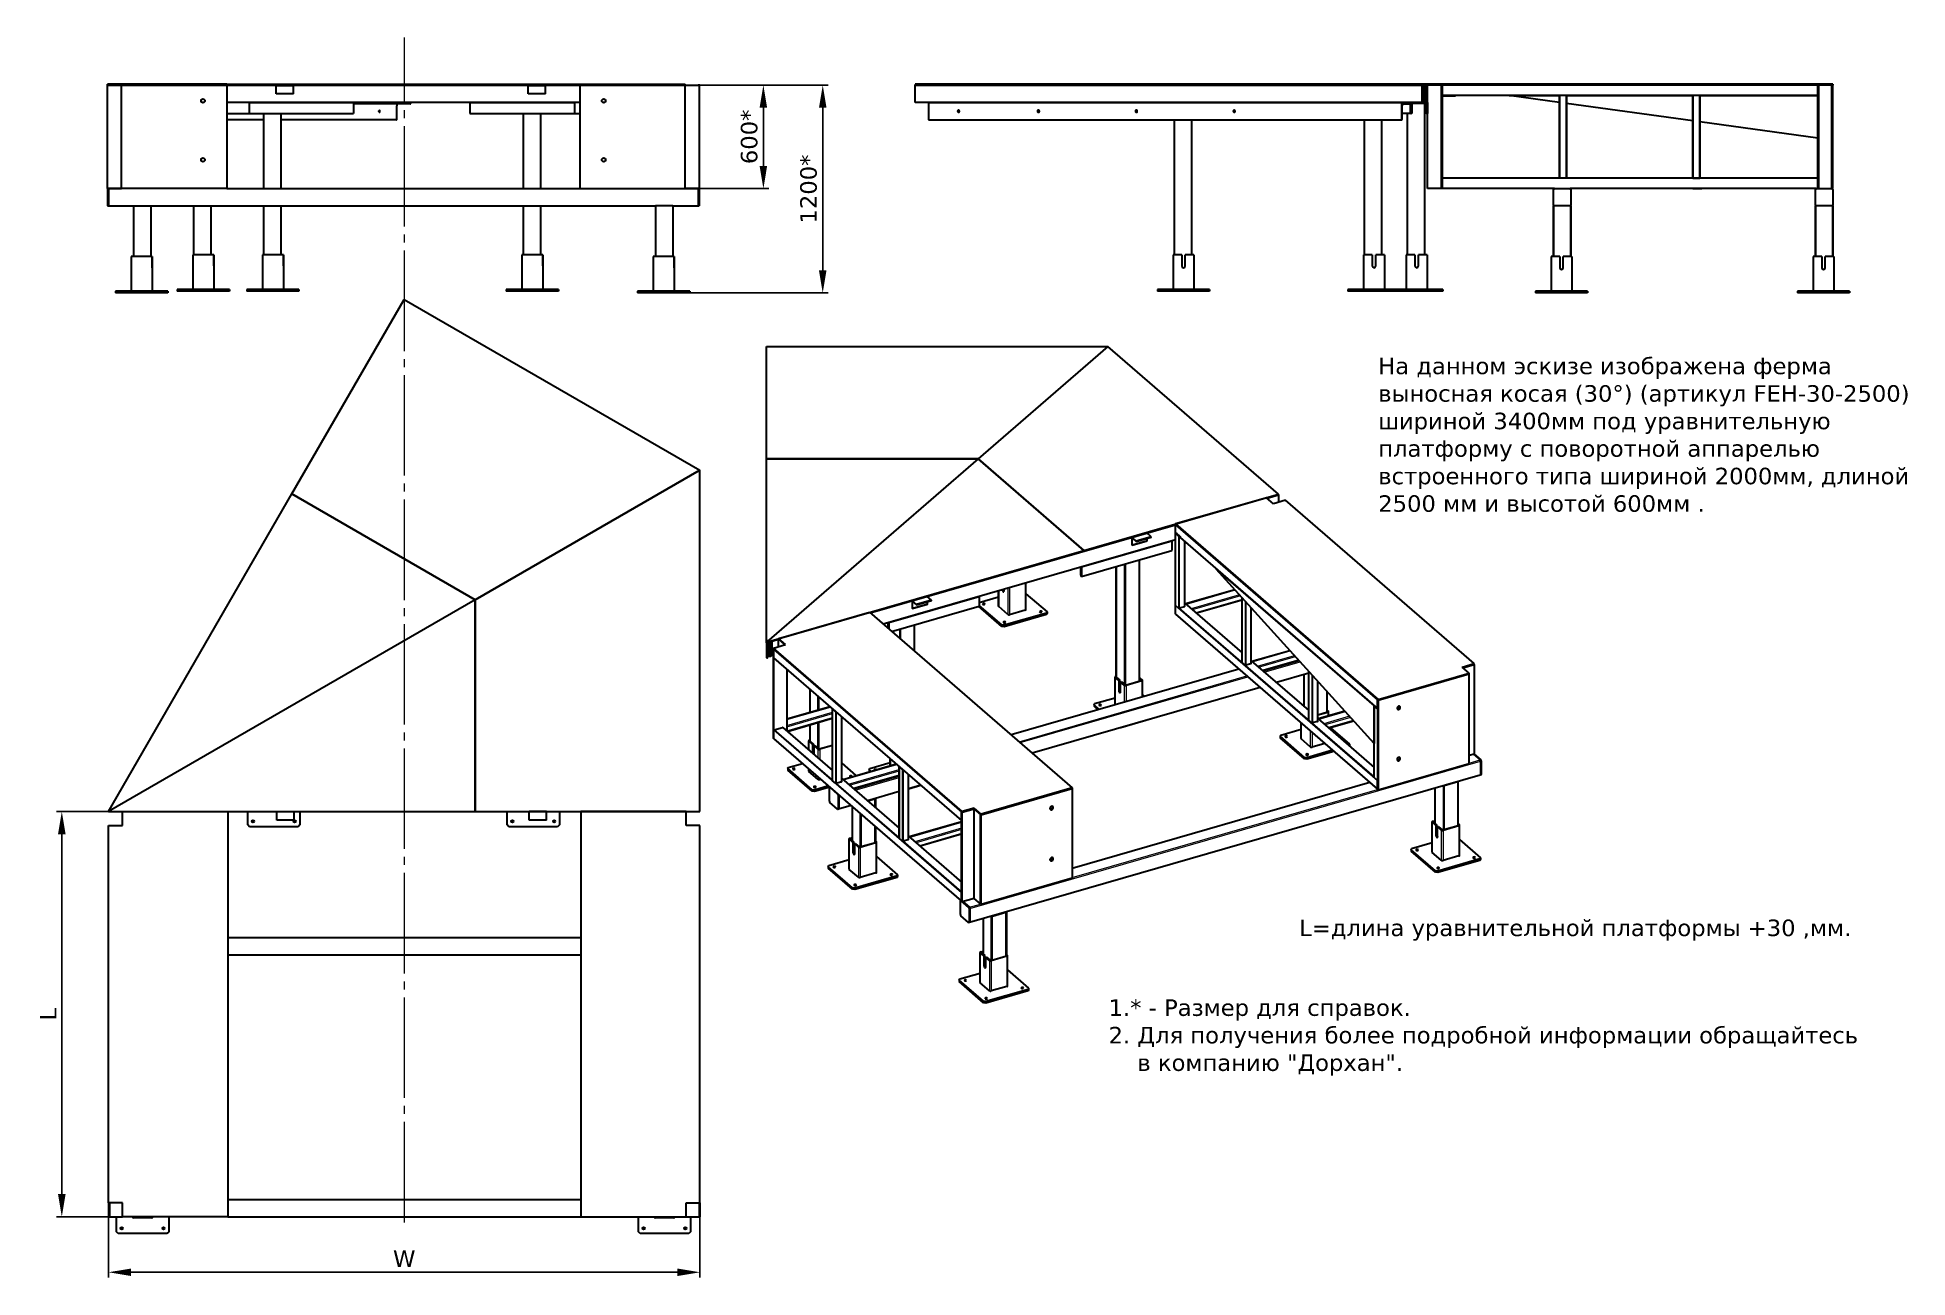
# Model space of a CAD drawing. Header units: millimetres. Extents: x 55353 to 62376, y 2444 to 7102.
import ezdxf

# ---------------------------------------------------------------- set-up
doc = ezdxf.new("R2010")
doc.units = ezdxf.units.MM
for name, pattern in [('K5LT_AXLED', [23.372906, 18.872906, -1.5, 1.5, -1.5]), ('K5LT_BASIC', [0]), ('K5LT_THIN', [0])]:
    doc.linetypes.add(name, pattern=pattern)
doc.layers.add('0 VIEW0', color=7, linetype='Continuous')
doc.layers.add('0 VIEW1', color=7, linetype='Continuous')
doc.styles.get("Standard").update_dxf_attribs({"font": 'verdana.TTF'})
doc.dimstyles.new('ISO-25', dxfattribs={"dimtxt": 80, "dimasz": 85, "dimexe": 20, "dimexo": 0, "dimgap": 20, "dimtad": 1, "dimtxsty": 'Standard', "dimcen": 2.5, "dimadec": 0, "dimazin": 0, "dimtfac": 1, "dimtmove": 0, "dimatfit": 3, "dimfxl": 1, "dimarcsym": 0})

msp = doc.modelspace()

# ---------------------------------------------------------------- texts
at = {"char_height": 62, "attachment_point": 1}
for s, insert, width in [('На данном эскизе изображена ферма выносная косая (30°) (артикул FEH-30-2500) \\Pшириной 3400мм под уравнительную платформу с поворотной аппарелью встроенного типа шириной 2000мм, длиной 2500 мм и высотой 600мм .', (60387.908, 5899.322), 2091.37566), ('L=длина уравнительной платформы +30 ,мм.', (60091.331, 3788.953), 7102.90094), ('1.* - Размер для справок. \\P2. Для получения более подробной информации обращайтесь\\P    в компанию "Дорхан".', (59375.23, 3489.26), 7102.90094)]:
    msp.add_mtext(s, dxfattribs=dict(at, insert=insert, width=width))

# ---------------------------------------------------------------- blocks, each defined once
blk = doc.blocks.new('*D325')
at = {"layer": '0 VIEW0', "color": 0, "lineweight": -2}
for p, q in [((57837.5, 6923), (58099, 6923)), ((58079, 6838), (58079, 6619.3)), ((57837.5, 6534.3), (58099, 6534.3))]:
    blk.add_line(p, q, dxfattribs=at)
at = {"layer": '0 VIEW0', "color": 0}
for points in [[(58093.1, 6838), (58064.8, 6838), (58079, 6923)], [(58064.8, 6619.3), (58093.1, 6619.3), (58079, 6534.3)]]:
    blk.add_solid(points, dxfattribs=at)
at = {"layer": 'Defpoints', "color": 0}
for p in [(57837.5, 6923), (57837.5, 6534.3), (58079, 6534.3)]:
    blk.add_point(p, dxfattribs=at)
at = {"layer": '0 VIEW0', "color": 0, "ltscale": 100, "insert": (58025.9, 6728.7), "char_height": 62, "attachment_point": 5, "rotation": 90}
blk.add_mtext('600*', dxfattribs=at)
blk = doc.blocks.new('*D327')
at = {"layer": '0 VIEW0', "color": 0, "lineweight": -2}
for p, q in [((57837.5, 6923), (58321.9, 6923)), ((58301.9, 6838), (58301.9, 6227.4)), ((57802.2, 6142.4), (58321.9, 6142.4))]:
    blk.add_line(p, q, dxfattribs=at)
at = {"layer": '0 VIEW0', "color": 0}
for points in [[(58316, 6838), (58287.7, 6838), (58301.9, 6923)], [(58287.7, 6227.4), (58316, 6227.4), (58301.9, 6142.4)]]:
    blk.add_solid(points, dxfattribs=at)
at = {"layer": 'Defpoints', "color": 0}
for p in [(57837.5, 6923), (57802.2, 6142.4), (58301.9, 6142.4)]:
    blk.add_point(p, dxfattribs=at)
at = {"layer": '0 VIEW0', "color": 0, "ltscale": 100, "insert": (58248.8, 6532.7), "char_height": 62, "attachment_point": 5, "rotation": 90}
blk.add_mtext('1200*', dxfattribs=at)
blk = doc.blocks.new('*D328')
at = {"layer": '0 VIEW0', "color": 0, "lineweight": -2}
for p, q in [((55619.6, 4194.7), (55424.4, 4194.7)), ((55444.4, 4109.7), (55444.4, 2757.7)), ((55619.8, 2672.7), (55424.4, 2672.7))]:
    blk.add_line(p, q, dxfattribs=at)
at = {"layer": '0 VIEW0', "color": 0}
for points in [[(55458.6, 4109.7), (55430.3, 4109.7), (55444.4, 4194.7)], [(55430.3, 2757.7), (55458.6, 2757.7), (55444.4, 2672.7)]]:
    blk.add_solid(points, dxfattribs=at)
at = {"layer": 'Defpoints', "color": 0}
for p in [(55619.6, 4194.7), (55444.4, 2672.7), (55619.8, 2672.7)]:
    blk.add_point(p, dxfattribs=at)
at = {"layer": '0 VIEW0', "color": 0, "ltscale": 100, "insert": (55393.4, 3433.7), "char_height": 62, "attachment_point": 5, "rotation": 90}
blk.add_mtext('L', dxfattribs=at)
blk = doc.blocks.new('*D329')
at = {"layer": '0 VIEW0', "color": 0, "lineweight": -2}
for p, q in [((55619.8, 2672.7), (55619.8, 2444.3)), ((57840.7, 2672.7), (57840.7, 2444.3)), ((55704.8, 2464.3), (57755.7, 2464.3))]:
    blk.add_line(p, q, dxfattribs=at)
at = {"layer": '0 VIEW0', "color": 0}
for points in [[(55704.8, 2478.4), (55704.8, 2450.1), (55619.8, 2464.3)], [(57755.7, 2450.1), (57755.7, 2478.4), (57840.7, 2464.3)]]:
    blk.add_solid(points, dxfattribs=at)
at = {"layer": 'Defpoints', "color": 0}
for p in [(55619.8, 2672.7), (57840.7, 2672.7), (57840.7, 2464.3)]:
    blk.add_point(p, dxfattribs=at)
at = {"layer": '0 VIEW0', "color": 0, "ltscale": 100, "insert": (56730.3, 2515.3), "char_height": 62, "attachment_point": 5}
blk.add_mtext('W', dxfattribs=at)

# ---------------------------------------------------------------- dimensions: what is measured, and where the dimension line sits
at = {"layer": '0 VIEW0'}
for base, p1, p2, text, picture, middle in [((58301.855, 6142.424), (57837.458, 6923.001), (57802.185, 6142.424), '1200*', '*D327', (58248.809, 6532.712)), ((58078.969, 6534.345), (57837.458, 6923.001), (57837.458, 6534.345), '600*', '*D325', (58025.923, 6728.673)), ((55444.446, 2672.732), (55619.592, 4194.693), (55619.837, 2672.732), 'L', '*D328', (55393.446, 3433.712))]:
    dim = msp.add_linear_dim(base=base, p1=p1, p2=p2, angle=90, text=text, dimstyle='ISO-25', override={"dimscale": 1, "dimtxt": 62, "dimlfac": 1, "dimtxsty": 'Standard', "dimsah": 1, "dimtolj": 0}, dxfattribs=at)
    dim.commit()
    dim.dimension.update_dxf_attribs({"geometry": picture, "text_midpoint": middle})
dim = msp.add_linear_dim(base=(57840.724, 2464.273), p1=(55619.837, 2672.732), p2=(57840.724, 2672.732), text='W', dimstyle='ISO-25', override={"dimscale": 1, "dimtxt": 62, "dimlfac": 1, "dimtxsty": 'Standard', "dimsah": 1, "dimtolj": 0}, dxfattribs=at)
dim.commit()
dim.dimension.update_dxf_attribs({"geometry": '*D329', "text_midpoint": (56730.281, 2515.273)})

# ---------------------------------------------------------------- linework, layer by layer
at = {"color": 5, "linetype": 'K5LT_BASIC', "lineweight": 30, "true_color": 0x0000ff}
for p, q in [((55616.326, 6926.267), (55616.571, 6926.267)), ((55616.326, 6926.267), (55616.326, 6923.001)), ((55616.326, 6923.001), (55616.326, 6926.267)), ((55616.326, 6923.001), (55616.571, 6923.001)), ((55616.571, 6926.267), (55616.571, 6923.001)), ((55668.827, 6926.267), (55616.571, 6926.267)), ((55616.571, 6923.001), (55668.827, 6923.001)), ((55668.827, 6923.001), (55616.571, 6923.001)), ((55616.571, 6534.345), (55616.571, 6923.001)), ((55668.827, 6926.267), (55668.827, 6923.001)), ((56064.014, 6926.267), (55668.827, 6926.267)), ((55668.827, 6923.001), (56064.014, 6923.001)), ((56064.014, 6923.001), (55668.827, 6923.001)), ((55668.827, 6534.345), (55668.827, 6923.001)), ((56064.014, 6926.267), (56064.014, 6923.001)), ((56064.014, 6926.267), (56993.521, 6926.267)), ((56064.014, 6923.001), (56248.871, 6923.001)), ((56064.014, 6923.001), (56248.871, 6923.001)), ((56064.014, 6923.001), (56064.014, 6534.345)), ((56248.871, 6921.564), (56248.871, 6923.001)), ((56314.191, 6923.001), (56248.871, 6923.001)), ((56248.871, 6920.388), (56248.871, 6921.564)), ((56248.871, 6916.795), (56248.871, 6920.388)), ((56314.191, 6920.388), (56248.871, 6920.388)), ((56248.871, 6891.516), (56248.871, 6916.795)), ((56248.871, 6890.341), (56248.871, 6891.516)), ((56314.191, 6890.341), (56248.871, 6890.341)), ((56314.191, 6921.564), (56314.191, 6923.001)), ((56314.191, 6923.001), (56993.521, 6923.001)), ((56314.191, 6923.001), (57196.014, 6923.001)), ((56314.191, 6920.388), (56314.191, 6921.564)), ((56314.191, 6916.795), (56314.191, 6920.388)), ((56314.191, 6891.516), (56314.191, 6916.795)), ((56314.191, 6890.341), (56314.191, 6891.516)), ((56993.521, 6923.001), (56993.521, 6926.267)), ((56993.521, 6923.001), (56993.521, 6926.267)), ((56993.521, 6926.267), (57390.015, 6926.267)), ((56993.521, 6923.001), (57196.014, 6923.001)), ((57196.014, 6921.564), (57196.014, 6923.001)), ((57261.334, 6923.001), (57196.014, 6923.001)), ((57196.014, 6920.388), (57196.014, 6921.564)), ((57196.014, 6916.795), (57196.014, 6920.388)), ((57261.334, 6920.388), (57196.014, 6920.388)), ((57196.014, 6891.516), (57196.014, 6916.795)), ((57196.014, 6890.341), (57196.014, 6891.516)), ((57261.334, 6890.341), (57196.014, 6890.341)), ((57261.334, 6923.001), (57390.015, 6923.001)), ((57261.334, 6923.001), (57390.015, 6923.001)), ((57261.334, 6921.564), (57261.334, 6923.001)), ((57261.334, 6920.388), (57261.334, 6921.564)), ((57261.334, 6916.795), (57261.334, 6920.388)), ((57261.334, 6891.516), (57261.334, 6916.795)), ((57261.334, 6890.341), (57261.334, 6891.516)), ((57390.015, 6923.001), (57390.015, 6926.267)), ((57390.015, 6926.267), (57785.202, 6926.267)), ((57390.015, 6923.001), (57785.202, 6923.001)), ((57785.202, 6923.001), (57390.015, 6923.001)), ((57390.015, 6923.001), (57390.015, 6534.345)), ((57656.861, 6926.267), (57709.117, 6926.267)), ((57785.202, 6923.001), (57785.202, 6926.267)), ((57785.202, 6534.345), (57785.202, 6923.001)), ((57785.202, 6923.001), (57837.458, 6923.001)), ((57785.202, 6923.001), (57837.458, 6923.001)), ((57837.458, 6923.001), (57837.458, 6926.267)), ((57837.458, 6923.001), (57837.458, 6534.345)), ((58649.582, 6926.267), (58649.582, 6923.001)), ((59380.453, 6926.267), (58649.582, 6926.267)), ((58649.582, 6857.68), (58649.582, 6923.001)), ((59380.453, 6923.001), (58649.582, 6923.001)), ((58649.582, 6923.001), (60551.43, 6923.001)), ((59380.453, 6926.267), (59380.453, 6923.001)), ((59380.453, 6926.267), (59380.453, 6923.001)), ((60573.139, 6926.267), (59380.453, 6926.267)), ((60573.139, 6923.001), (59380.453, 6923.001)), ((60551.43, 6923.001), (60551.43, 6857.68)), ((60554.697, 6923.001), (60554.697, 6857.68)), ((60561.72, 6923.001), (60561.72, 6857.68)), ((60567.377, 6923.001), (60567.377, 6857.68)), ((60567.377, 6857.68), (60567.377, 6923.001)), ((60573.034, 6857.68), (60573.034, 6923.001)), ((60573.139, 6926.267), (60573.139, 6923.001)), ((60573.139, 6926.267), (60573.139, 6923.001)), ((60573.139, 6923.001), (60573.139, 6926.267)), ((60573.139, 6923.001), (60573.139, 6926.267)), ((60625.395, 6926.267), (60573.139, 6926.267)), ((60573.139, 6857.68), (60573.139, 6923.001)), ((60625.395, 6923.001), (60573.139, 6923.001)), ((60625.395, 6923.001), (60573.139, 6923.001)), ((60625.395, 6926.267), (60625.395, 6923.001)), ((62042.843, 6926.267), (60625.395, 6926.267)), ((60629.314, 6923.001), (60625.395, 6923.001)), ((60625.395, 6534.345), (60625.395, 6923.001)), ((62042.843, 6923.001), (60625.395, 6923.001)), ((60629.314, 6534.345), (60629.314, 6923.001)), ((60629.314, 6885.768), (60629.314, 6921.041)), ((61068.674, 6883.809), (60629.314, 6883.809)), ((60677.651, 6883.809), (60677.651, 6881.196)), ((60879.491, 6883.809), (60677.651, 6883.809)), ((60879.491, 6883.809), (60677.651, 6883.809)), ((61068.674, 6883.809), (60677.651, 6883.809)), ((61068.674, 6857.75), (60879.491, 6883.809)), ((60879.491, 6883.809), (61068.674, 6883.809)), ((61070.634, 6883.809), (61068.674, 6883.809)), ((61068.674, 6883.809), (61068.674, 6573.538)), ((61068.674, 6573.538), (61068.674, 6883.809)), ((61092.843, 6883.809), (61070.634, 6883.809)), ((61094.802, 6883.809), (61092.843, 6883.809)), ((61094.802, 6883.809), (61094.802, 6573.538)), ((61094.802, 6573.538), (61094.802, 6883.809)), ((61094.802, 6883.809), (61569.925, 6883.809)), ((61569.925, 6883.809), (61094.802, 6883.809)), ((61569.925, 6883.809), (61094.802, 6883.809)), ((61571.885, 6883.809), (61569.925, 6883.809)), ((61569.925, 6573.538), (61569.925, 6883.809)), ((61569.925, 6883.809), (61569.925, 6573.538)), ((61594.094, 6883.809), (61571.885, 6883.809)), ((61596.053, 6883.809), (61594.094, 6883.809)), ((61596.053, 6573.538), (61596.053, 6883.809)), ((61596.053, 6883.809), (61596.053, 6573.538)), ((61596.053, 6883.809), (62038.924, 6883.809)), ((62038.924, 6883.809), (61596.053, 6883.809)), ((62038.924, 6883.809), (61596.053, 6883.809)), ((62042.843, 6923.001), (62038.924, 6923.001)), ((62038.924, 6534.345), (62038.924, 6923.001)), ((62038.924, 6885.768), (62038.924, 6921.041)), ((62095.1, 6926.267), (62042.843, 6926.267)), ((62042.843, 6926.267), (62042.843, 6923.001)), ((62095.1, 6923.001), (62042.843, 6923.001)), ((62091.18, 6923.001), (62042.843, 6923.001)), ((62042.843, 6534.345), (62042.843, 6923.001)), ((62095.1, 6923.001), (62091.18, 6923.001)), ((62091.18, 6534.345), (62091.18, 6923.001)), ((62091.18, 6534.345), (62091.18, 6923.001)), ((62095.1, 6926.267), (62095.1, 6923.001)), ((62095.1, 6534.345), (62095.1, 6923.001)), ((55977.519, 6857.68), (55971.532, 6857.68)), ((57390.015, 6857.68), (56064.014, 6857.68)), ((56064.014, 6815.876), (56147.685, 6815.876)), ((56147.685, 6857.68), (56147.685, 6815.876)), ((56147.685, 6857.68), (56539.607, 6857.68)), ((56147.685, 6815.876), (56539.607, 6815.876)), ((56201.84, 6815.876), (56201.84, 6534.345)), ((56267.16, 6815.876), (56267.16, 6534.345)), ((56977.252, 6857.68), (56539.607, 6857.68)), ((56977.252, 6857.68), (56539.607, 6857.68)), ((56539.607, 6857.68), (56539.607, 6815.876)), ((56752.728, 6853.108), (56539.607, 6853.108)), ((56702.382, 6794.973), (56702.382, 6845.27)), ((56754.991, 6855.721), (56754.991, 6857.68)), ((56977.252, 6857.68), (56977.252, 6815.876)), ((56977.252, 6857.68), (57369.173, 6857.68)), ((56977.252, 6815.876), (57369.173, 6815.876)), ((57176.418, 6815.876), (57176.418, 6534.345)), ((57241.738, 6815.876), (57241.738, 6534.345)), ((57369.173, 6857.68), (57369.173, 6815.876)), ((57369.173, 6815.876), (57390.015, 6815.876)), ((57482.497, 6857.68), (57476.51, 6857.68)), ((60551.43, 6857.68), (58649.582, 6857.68)), ((58698.893, 6857.68), (58698.893, 6792.36)), ((58698.893, 6857.68), (60475.159, 6857.68)), ((60475.159, 6857.68), (60475.159, 6792.36)), ((60477.445, 6794.973), (60477.445, 6845.27)), ((60511.749, 6815.876), (60477.445, 6815.876)), ((60481.364, 6853.108), (60506.512, 6853.108)), ((60496.714, 6815.876), (60496.714, 6286.129)), ((60507.819, 6855.721), (60507.819, 6857.68)), ((60508.92, 6819.142), (60508.92, 6848.862)), ((60513.672, 6815.876), (60511.749, 6815.876)), ((60513.672, 6857.68), (60513.672, 6815.876)), ((60562.1, 6854.414), (60513.672, 6854.414)), ((60551.43, 6857.68), (60554.697, 6857.68)), ((60561.72, 6857.68), (60554.697, 6857.68)), ((60561.72, 6857.68), (60567.377, 6857.68)), ((60562.034, 6854.414), (60562.034, 6286.129)), ((60573.034, 6857.68), (60567.377, 6857.68)), ((60567.652, 6819.142), (60567.652, 6848.862)), ((60573.139, 6815.876), (60570.918, 6815.876)), ((60573.139, 6857.68), (60573.034, 6857.68)), ((60573.139, 6857.68), (60573.139, 6815.876)), ((60573.139, 6534.345), (60573.139, 6857.68)), ((60677.651, 6881.196), (60629.314, 6881.196)), ((61068.674, 6573.538), (61068.674, 6857.75)), ((61068.674, 6857.75), (61068.674, 6573.538)), ((61094.802, 6573.538), (61094.802, 6854.151)), ((61094.802, 6854.151), (61094.802, 6573.538)), ((61569.925, 6788.707), (61094.802, 6854.151)), ((56201.84, 6792.36), (56064.014, 6792.36)), ((56700.119, 6792.36), (56267.16, 6792.36)), ((58698.893, 6792.36), (60475.159, 6792.36)), ((59621.424, 6792.36), (59621.424, 6286.129)), ((59686.744, 6792.36), (59686.744, 6286.129)), ((60336.68, 6286.129), (60336.68, 6792.36)), ((60402, 6286.129), (60402, 6792.36)), ((60475.159, 6792.36), (60476.138, 6792.36)), ((61569.925, 6788.707), (61569.925, 6573.538)), ((61569.925, 6573.538), (61569.925, 6788.707)), ((61596.053, 6785.108), (61596.053, 6573.538)), ((61596.053, 6573.538), (61596.053, 6785.108)), ((62038.924, 6724.107), (61596.053, 6785.108)), ((55668.827, 6534.345), (55616.571, 6534.345)), ((55616.571, 6534.345), (55619.837, 6534.345)), ((55616.571, 6534.345), (55616.571, 6531.079)), ((55619.837, 6534.345), (55668.827, 6534.345)), ((55619.837, 6534.345), (55619.837, 6531.079)), ((55619.837, 6534.345), (55619.837, 6531.079)), ((56064.014, 6534.345), (55668.827, 6534.345)), ((56064.014, 6534.345), (57390.015, 6534.345)), ((57390.015, 6534.345), (57785.202, 6534.345)), ((57837.458, 6534.345), (57785.202, 6534.345)), ((57785.202, 6534.345), (57834.192, 6534.345)), ((57834.192, 6534.345), (57837.458, 6534.345)), ((57834.192, 6534.345), (57834.192, 6531.079)), ((57834.192, 6534.345), (57834.192, 6531.079)), ((57837.458, 6534.345), (57837.458, 6531.079)), ((60625.395, 6534.345), (60573.139, 6534.345)), ((60629.314, 6534.345), (60625.395, 6534.345)), ((61068.674, 6573.538), (60629.314, 6573.538)), ((61068.674, 6573.538), (60629.314, 6573.538)), ((61068.674, 6573.538), (60629.314, 6573.538)), ((61068.674, 6573.538), (60629.314, 6573.538)), ((60629.314, 6536.305), (60629.314, 6571.578)), ((61049.323, 6534.345), (60629.314, 6534.345)), ((61049.323, 6534.345), (60629.314, 6534.345)), ((61049.323, 6534.345), (60629.314, 6534.345)), ((61049.323, 6534.345), (60629.314, 6534.345)), ((61049.323, 6534.345), (61108.111, 6534.345)), ((61070.634, 6573.538), (61068.674, 6573.538)), ((61092.843, 6573.538), (61070.634, 6573.538)), ((61094.802, 6573.538), (61092.843, 6573.538)), ((61569.925, 6573.538), (61094.802, 6573.538)), ((61569.925, 6573.538), (61094.802, 6573.538)), ((61569.925, 6573.538), (61094.802, 6573.538)), ((61569.925, 6573.538), (61094.802, 6573.538)), ((61569.925, 6534.345), (61108.111, 6534.345)), ((61569.925, 6534.345), (61108.111, 6534.345)), ((61569.925, 6534.345), (61108.111, 6534.345)), ((62033.045, 6534.345), (61108.111, 6534.345)), ((61571.885, 6573.538), (61569.925, 6573.538)), ((61569.925, 6573.538), (61571.885, 6573.538)), ((61569.925, 6534.345), (61602.585, 6534.345)), ((61594.094, 6573.538), (61571.885, 6573.538)), ((61571.885, 6573.538), (61594.094, 6573.538)), ((61596.053, 6573.538), (61594.094, 6573.538)), ((61594.094, 6573.538), (61596.053, 6573.538)), ((62038.924, 6573.538), (61596.053, 6573.538)), ((62038.924, 6573.538), (61596.053, 6573.538)), ((62038.924, 6573.538), (61596.053, 6573.538)), ((62038.924, 6573.538), (61596.053, 6573.538)), ((62033.045, 6534.345), (61602.585, 6534.345)), ((62033.045, 6534.345), (61602.585, 6534.345)), ((62033.045, 6534.345), (61602.585, 6534.345)), ((62033.045, 6534.345), (62091.834, 6534.345)), ((62038.924, 6536.305), (62038.924, 6571.578)), ((62042.843, 6534.345), (62038.924, 6534.345)), ((62095.1, 6534.345), (62091.834, 6534.345)), ((62091.834, 6534.345), (62095.1, 6534.345)), ((55616.571, 6531.079), (55616.571, 6472.291)), ((55616.571, 6472.291), (55616.571, 6469.025)), ((55616.571, 6469.025), (55619.837, 6469.025)), ((55619.837, 6531.079), (55619.837, 6472.291)), ((55619.837, 6531.079), (55619.837, 6472.291)), ((55619.837, 6472.291), (55619.837, 6469.025)), ((55619.837, 6472.291), (55619.837, 6469.025)), ((55619.837, 6469.025), (55714.551, 6469.025)), ((55714.551, 6469.025), (55717.817, 6469.025)), ((55714.551, 6279.597), (55714.551, 6469.025)), ((55717.817, 6469.025), (55776.606, 6469.025)), ((55776.606, 6469.025), (55779.872, 6469.025)), ((55779.872, 6279.597), (55779.872, 6469.025)), ((55779.872, 6469.025), (57674.157, 6469.025)), ((55940.559, 6286.129), (55940.559, 6469.025)), ((56005.879, 6286.129), (56005.879, 6469.025)), ((56201.84, 6469.025), (56201.84, 6286.129)), ((56267.16, 6469.025), (56267.16, 6286.129)), ((57176.418, 6469.025), (57176.418, 6286.129)), ((57241.738, 6469.025), (57241.738, 6286.129)), ((57674.157, 6469.025), (57674.157, 6279.597)), ((57677.423, 6469.025), (57674.157, 6469.025)), ((57736.212, 6469.025), (57677.423, 6469.025)), ((57739.478, 6469.025), (57736.212, 6469.025)), ((57739.478, 6469.025), (57739.478, 6279.597)), ((57739.478, 6469.025), (57834.192, 6469.025)), ((57834.192, 6531.079), (57834.192, 6472.291)), ((57834.192, 6531.079), (57834.192, 6472.291)), ((57834.192, 6472.291), (57834.192, 6469.025)), ((57834.192, 6472.291), (57834.192, 6469.025)), ((57834.192, 6469.025), (57837.458, 6469.025)), ((57837.458, 6531.079), (57837.458, 6472.291)), ((57837.458, 6472.291), (57837.458, 6469.025)), ((61046.057, 6472.291), (61046.057, 6531.079)), ((61046.057, 6469.025), (61046.057, 6279.597)), ((61046.057, 6279.597), (61046.057, 6469.025)), ((61046.057, 6469.025), (61049.322, 6469.025)), ((61108.111, 6469.025), (61049.323, 6469.025)), ((61108.113, 6469.025), (61111.377, 6469.025)), ((61111.377, 6531.079), (61111.377, 6472.291)), ((61111.377, 6469.025), (61111.377, 6279.597)), ((61111.377, 6279.597), (61111.377, 6469.025)), ((62029.779, 6472.291), (62029.779, 6531.079)), ((62029.779, 6469.025), (62033.044, 6469.025)), ((62029.779, 6279.597), (62029.779, 6469.025)), ((62029.779, 6469.025), (62029.779, 6279.597)), ((62091.834, 6469.025), (62033.045, 6469.025)), ((62091.836, 6469.025), (62095.1, 6469.025)), ((62095.1, 6531.079), (62095.1, 6472.291)), ((62095.1, 6279.597), (62095.1, 6469.025)), ((62095.1, 6469.025), (62095.1, 6279.597)), ((55705.407, 6279.597), (55705.407, 6237.139)), ((55710.632, 6279.597), (55705.407, 6279.597)), ((55705.407, 6279.597), (55705.407, 6148.956)), ((55778.565, 6279.597), (55710.632, 6279.597)), ((55783.791, 6279.597), (55778.565, 6279.597)), ((55783.791, 6237.139), (55783.791, 6279.597)), ((55783.791, 6279.597), (55783.791, 6148.956)), ((55936.64, 6286.129), (55936.64, 6243.671)), ((55941.866, 6286.129), (55936.64, 6286.129)), ((55936.64, 6286.129), (55936.64, 6155.488)), ((56009.799, 6286.129), (55941.866, 6286.129)), ((56015.024, 6286.129), (56009.799, 6286.129)), ((56015.024, 6243.671), (56015.024, 6286.129)), ((56015.024, 6286.129), (56015.024, 6155.488)), ((56197.921, 6286.129), (56197.921, 6243.671)), ((56203.146, 6286.129), (56197.921, 6286.129)), ((56197.921, 6286.129), (56197.921, 6155.488)), ((56271.079, 6286.129), (56203.146, 6286.129)), ((56276.305, 6286.129), (56271.079, 6286.129)), ((56276.305, 6243.671), (56276.305, 6286.129)), ((56276.305, 6286.129), (56276.305, 6155.488)), ((57172.498, 6286.129), (57172.498, 6243.671)), ((57177.724, 6286.129), (57172.498, 6286.129)), ((57172.498, 6286.129), (57172.498, 6155.488)), ((57245.657, 6286.129), (57177.724, 6286.129)), ((57250.883, 6286.129), (57245.657, 6286.129)), ((57250.883, 6243.671), (57250.883, 6286.129)), ((57250.883, 6286.129), (57250.883, 6155.488)), ((57665.013, 6279.597), (57665.013, 6237.139)), ((57670.238, 6279.597), (57665.013, 6279.597)), ((57665.013, 6279.597), (57665.013, 6148.956)), ((57738.171, 6279.597), (57670.238, 6279.597)), ((57743.397, 6279.597), (57738.171, 6279.597)), ((57743.397, 6237.139), (57743.397, 6279.597)), ((57743.397, 6279.597), (57743.397, 6148.956)), ((59622.73, 6286.129), (59617.504, 6286.129)), ((59617.504, 6286.129), (59617.504, 6155.488)), ((59650.164, 6286.129), (59622.73, 6286.129)), ((59650.164, 6286.129), (59650.164, 6243.671)), ((59663.228, 6243.671), (59663.228, 6286.129)), ((59690.663, 6286.129), (59663.228, 6286.129)), ((59695.889, 6286.129), (59690.663, 6286.129)), ((59695.889, 6286.129), (59695.889, 6155.488)), ((60337.986, 6286.129), (60332.761, 6286.129)), ((60332.761, 6286.129), (60332.761, 6155.488)), ((60365.421, 6286.129), (60337.986, 6286.129)), ((60365.421, 6286.129), (60365.421, 6243.671)), ((60378.485, 6243.671), (60378.485, 6286.129)), ((60405.919, 6286.129), (60378.485, 6286.129)), ((60411.145, 6286.129), (60405.919, 6286.129)), ((60411.145, 6286.129), (60411.145, 6155.488)), ((60498.021, 6286.129), (60492.795, 6286.129)), ((60492.795, 6286.129), (60492.795, 6155.488)), ((60525.455, 6286.129), (60498.021, 6286.129)), ((60525.455, 6286.129), (60525.455, 6243.671)), ((60565.954, 6286.129), (60538.519, 6286.129)), ((60538.519, 6243.671), (60538.519, 6286.129)), ((60571.179, 6286.129), (60565.954, 6286.129)), ((60571.179, 6286.129), (60571.179, 6155.488)), ((61042.138, 6279.597), (61036.912, 6279.597)), ((61036.912, 6279.597), (61036.912, 6148.956)), ((61069.572, 6279.597), (61042.138, 6279.597)), ((61069.572, 6279.597), (61069.572, 6237.139)), ((61110.071, 6279.597), (61082.636, 6279.597)), ((61082.636, 6237.139), (61082.636, 6279.597)), ((61115.297, 6279.597), (61110.071, 6279.597)), ((61115.297, 6279.597), (61115.297, 6148.956)), ((62025.86, 6279.597), (62020.635, 6279.597)), ((62020.635, 6279.597), (62020.635, 6148.956)), ((62053.295, 6279.597), (62025.86, 6279.597)), ((62053.295, 6279.597), (62053.295, 6237.139)), ((62093.793, 6279.597), (62066.359, 6279.597)), ((62066.359, 6237.139), (62066.359, 6279.597)), ((62099.019, 6279.597), (62093.793, 6279.597)), ((62099.019, 6279.597), (62099.019, 6148.956)), ((55705.407, 6237.139), (55705.407, 6230.607)), ((55783.791, 6237.139), (55783.791, 6230.607)), ((55936.64, 6243.671), (55936.64, 6237.139)), ((56015.024, 6243.671), (56015.024, 6237.139)), ((56197.921, 6243.671), (56197.921, 6237.139)), ((56276.305, 6243.671), (56276.305, 6237.139)), ((57172.498, 6243.671), (57172.498, 6237.139)), ((57250.883, 6243.671), (57250.883, 6237.139)), ((57665.013, 6237.139), (57665.013, 6230.607)), ((57743.397, 6237.139), (57743.397, 6230.607)), ((55653.15, 6148.956), (55646.618, 6148.956)), ((55646.618, 6148.956), (55646.618, 6142.424)), ((55653.15, 6142.424), (55646.618, 6142.424)), ((55836.047, 6148.956), (55653.15, 6148.956)), ((55653.15, 6148.956), (55653.15, 6142.424)), ((55836.047, 6142.424), (55653.15, 6142.424)), ((55836.047, 6148.956), (55836.047, 6142.424)), ((55842.579, 6148.956), (55836.047, 6148.956)), ((55842.579, 6142.424), (55836.047, 6142.424)), ((55842.579, 6148.956), (55842.579, 6142.424)), ((55884.384, 6155.488), (55877.852, 6155.488)), ((55877.852, 6155.488), (55877.852, 6148.956)), ((55884.384, 6148.956), (55877.852, 6148.956)), ((55884.384, 6155.488), (55884.384, 6148.956)), ((56067.28, 6155.488), (55884.384, 6155.488)), ((56067.28, 6148.956), (55884.384, 6148.956)), ((56067.28, 6155.488), (56067.28, 6148.956)), ((56073.812, 6155.488), (56067.28, 6155.488)), ((56073.812, 6148.956), (56067.28, 6148.956)), ((56073.812, 6155.488), (56073.812, 6148.956)), ((56145.665, 6155.488), (56139.133, 6155.488)), ((56139.133, 6155.488), (56139.133, 6148.956)), ((56145.665, 6148.956), (56139.133, 6148.956)), ((56328.561, 6155.488), (56145.665, 6155.488)), ((56145.665, 6155.488), (56145.665, 6148.956)), ((56328.561, 6148.956), (56145.665, 6148.956)), ((56308.19, 5387.378), (56730.158, 6118.249)), ((56328.561, 6155.488), (56328.561, 6148.956)), ((56335.093, 6155.488), (56328.561, 6155.488)), ((56335.093, 6148.956), (56328.561, 6148.956)), ((56335.093, 6155.488), (56335.093, 6148.956)), ((56730.158, 6118.249), (57840.724, 5477.064)), ((57120.242, 6155.488), (57113.71, 6155.488)), ((57113.71, 6155.488), (57113.71, 6148.956)), ((57120.242, 6148.956), (57113.71, 6148.956)), ((57303.139, 6155.488), (57120.242, 6155.488)), ((57120.242, 6155.488), (57120.242, 6148.956)), ((57303.139, 6148.956), (57120.242, 6148.956)), ((57303.139, 6155.488), (57303.139, 6148.956)), ((57309.671, 6155.488), (57303.139, 6155.488)), ((57309.671, 6148.956), (57303.139, 6148.956)), ((57309.671, 6155.488), (57309.671, 6148.956)), ((57612.756, 6148.956), (57606.224, 6148.956)), ((57606.224, 6148.956), (57606.224, 6142.424)), ((57612.756, 6142.424), (57606.224, 6142.424)), ((57795.653, 6148.956), (57612.756, 6148.956)), ((57612.756, 6148.956), (57612.756, 6142.424)), ((57795.653, 6142.424), (57612.756, 6142.424)), ((57795.653, 6148.956), (57795.653, 6142.424)), ((57802.185, 6148.956), (57795.653, 6148.956)), ((57802.185, 6142.424), (57795.653, 6142.424)), ((57802.185, 6148.956), (57802.185, 6142.424)), ((59565.248, 6155.488), (59558.716, 6155.488)), ((59558.716, 6155.488), (59558.716, 6148.956)), ((59565.248, 6148.956), (59558.716, 6148.956)), ((59565.248, 6155.488), (59565.248, 6148.956)), ((59748.145, 6155.488), (59565.248, 6155.488)), ((59748.145, 6148.956), (59565.248, 6148.956)), ((59754.677, 6155.488), (59748.145, 6155.488)), ((59748.145, 6155.488), (59748.145, 6148.956)), ((59754.677, 6148.956), (59748.145, 6148.956)), ((59754.677, 6155.488), (59754.677, 6148.956)), ((60280.504, 6155.488), (60273.972, 6155.488)), ((60273.972, 6155.488), (60273.972, 6148.956)), ((60280.504, 6148.956), (60273.972, 6148.956)), ((60280.504, 6155.488), (60280.504, 6148.956)), ((60463.401, 6155.488), (60280.504, 6155.488)), ((60463.401, 6148.956), (60280.504, 6148.956)), ((60469.933, 6155.488), (60463.401, 6155.488)), ((60463.401, 6155.488), (60463.401, 6148.956)), ((60469.933, 6148.956), (60463.401, 6148.956)), ((60623.435, 6155.488), (60469.933, 6155.488)), ((60469.933, 6155.488), (60469.933, 6148.956)), ((60623.435, 6148.956), (60469.933, 6148.956)), ((60629.967, 6155.488), (60623.435, 6155.488)), ((60623.435, 6155.488), (60623.435, 6148.956)), ((60629.967, 6148.956), (60623.435, 6148.956)), ((60629.967, 6155.488), (60629.967, 6148.956)), ((60984.656, 6148.956), (60978.124, 6148.956)), ((60978.124, 6148.956), (60978.124, 6142.424)), ((60984.656, 6142.424), (60978.124, 6142.424)), ((60984.656, 6148.956), (60984.656, 6142.424)), ((61167.553, 6148.956), (60984.656, 6148.956)), ((61167.553, 6142.424), (60984.656, 6142.424)), ((61174.085, 6148.956), (61167.553, 6148.956)), ((61167.553, 6148.956), (61167.553, 6142.424)), ((61174.085, 6142.424), (61167.553, 6142.424)), ((61174.085, 6148.956), (61174.085, 6142.424)), ((61968.378, 6148.956), (61961.846, 6148.956)), ((61961.846, 6148.956), (61961.846, 6142.424)), ((61968.378, 6142.424), (61961.846, 6142.424)), ((61968.378, 6148.956), (61968.378, 6142.424)), ((62151.275, 6148.956), (61968.378, 6148.956)), ((62151.275, 6142.424), (61968.378, 6142.424)), ((62157.807, 6148.956), (62151.275, 6148.956)), ((62151.275, 6148.956), (62151.275, 6142.424)), ((62157.807, 6142.424), (62151.275, 6142.424)), ((62157.807, 6148.956), (62157.807, 6142.424)), ((57840.724, 5477.064), (56996.786, 4989.817)), ((57840.724, 5477.063), (56996.787, 4989.816)), ((57837.458, 5475.178), (56996.787, 4989.817)), ((56996.787, 4989.817), (57837.458, 5475.178)), ((57840.724, 4194.693), (57840.724, 5477.063)), ((55619.592, 4194.693), (56308.19, 5387.378)), ((56308.19, 5387.378), (56996.787, 4989.817)), ((56996.786, 4989.817), (56308.19, 5387.378)), ((56996.787, 4989.817), (55619.592, 4194.693)), ((56996.787, 4989.817), (55619.592, 4194.693)), ((56996.787, 4194.693), (56996.787, 4989.817)), ((56996.787, 4989.816), (56996.787, 4194.693)), ((55619.592, 4194.693), (56996.787, 4194.693)), ((55644.659, 4194.693), (55672.093, 4194.693)), ((55672.093, 4194.693), (56067.28, 4194.693)), ((55672.093, 4142.437), (55672.093, 4194.693)), ((56067.28, 4194.693), (56067.28, 2672.732)), ((56142.399, 4144.396), (56142.399, 4194.693)), ((56148.931, 4137.864), (56142.399, 4144.396)), ((56252.137, 4162.033), (56252.137, 4194.693)), ((56317.457, 4162.033), (56252.137, 4162.033)), ((56317.457, 4162.033), (56317.457, 4194.693)), ((56338.359, 4144.396), (56331.827, 4137.864)), ((56338.359, 4194.693), (56338.359, 4144.396)), ((56996.787, 4194.693), (57393.281, 4194.693)), ((56996.787, 4194.693), (57840.724, 4194.693)), ((57116.976, 4144.396), (57116.976, 4194.693)), ((57123.508, 4137.864), (57116.976, 4144.396)), ((57199.28, 4162.033), (57199.28, 4194.693)), ((57264.6, 4194.693), (57199.28, 4194.693)), ((57264.6, 4162.033), (57199.28, 4162.033)), ((57264.6, 4162.033), (57264.6, 4194.693)), ((57312.937, 4144.396), (57306.405, 4137.864)), ((57312.937, 4194.693), (57312.937, 4144.396)), ((57788.468, 4194.693), (57393.281, 4194.693)), ((57393.281, 4194.693), (57393.281, 2672.732)), ((57788.468, 4194.693), (57840.724, 4194.693)), ((57788.468, 4142.437), (57788.468, 4194.693)), ((55619.837, 4142.437), (55672.093, 4142.437)), ((55619.837, 2724.988), (55619.837, 4142.437)), ((56331.827, 4137.864), (56148.931, 4137.864)), ((57306.405, 4137.864), (57123.508, 4137.864)), ((57840.724, 4142.437), (57788.468, 4142.437)), ((57840.724, 2724.988), (57840.724, 4142.437)), ((56067.28, 3721.774), (57393.281, 3721.774)), ((56067.28, 3656.454), (57393.281, 3656.454)), ((55619.837, 2724.988), (55619.837, 2675.998)), ((55672.093, 2724.988), (55619.837, 2724.988)), ((55619.837, 2675.998), (55619.837, 2672.732)), ((55619.837, 2672.732), (55623.103, 2672.732)), ((55623.103, 2724.988), (55623.103, 2675.998)), ((55623.103, 2724.988), (55623.103, 2675.998)), ((55623.103, 2675.998), (55623.103, 2672.732)), ((55623.103, 2675.998), (55623.103, 2672.732)), ((55623.103, 2672.732), (55672.093, 2672.732)), ((55649.884, 2616.557), (55649.884, 2672.732)), ((55672.093, 2672.732), (55672.093, 2724.988)), ((56067.28, 2672.732), (55672.093, 2672.732)), ((55781.831, 2668.813), (55713.898, 2668.813)), ((55845.845, 2672.732), (55845.845, 2616.557)), ((56067.28, 2738.052), (57393.281, 2738.052)), ((56067.28, 2672.732), (57393.281, 2672.732)), ((57393.281, 2672.732), (57788.468, 2672.732)), ((57609.49, 2616.557), (57609.49, 2672.732)), ((57741.437, 2668.813), (57673.504, 2668.813)), ((57788.468, 2724.988), (57840.724, 2724.988)), ((57788.468, 2672.732), (57788.468, 2724.988)), ((57788.468, 2672.732), (57837.458, 2672.732)), ((57805.451, 2672.732), (57805.451, 2616.557)), ((57837.458, 2724.988), (57837.458, 2675.998)), ((57837.458, 2724.988), (57837.458, 2675.998)), ((57837.458, 2675.998), (57837.458, 2672.732)), ((57837.458, 2675.998), (57837.458, 2672.732)), ((57837.458, 2672.732), (57840.724, 2672.732)), ((57840.724, 2724.988), (57840.724, 2675.998)), ((57840.724, 2675.998), (57840.724, 2672.732)), ((55656.416, 2610.025), (55649.884, 2616.557)), ((55839.313, 2610.025), (55656.416, 2610.025)), ((55845.845, 2616.557), (55839.313, 2610.025)), ((57616.023, 2610.025), (57609.49, 2616.557)), ((57798.919, 2610.025), (57616.023, 2610.025)), ((57805.451, 2616.557), (57798.919, 2610.025))]:
    msp.add_line(p, q, dxfattribs=at)
at = {"color": 5, "linetype": 'K5LT_BASIC', "lineweight": 30}
for p, q in [((58090.089, 5519.842), (58090.089, 5941.811)), ((58090.089, 5941.811), (59372.459, 5941.811)), ((59372.459, 5941.811), (58885.212, 5519.842)), ((59372.46, 5941.811), (58885.213, 5519.842)), ((60013.645, 5386.528), (59372.46, 5941.811)), ((58090.089, 4831.245), (58090.089, 5519.842)), ((58885.212, 5519.842), (58090.089, 5519.842)), ((58885.213, 5519.842), (58090.089, 4831.245)), ((58090.089, 5519.842), (58885.213, 5519.842)), ((58885.213, 5519.842), (58090.089, 4831.245)), ((59282.774, 5175.544), (58885.213, 5519.842)), ((58885.213, 5519.842), (59282.774, 5175.544)), ((59282.774, 5175.544), (60013.645, 5386.528)), ((59968.39, 5373.464), (59626.148, 5274.667)), ((59994.518, 5350.836), (59968.39, 5373.464)), ((59970.84, 5371.342), (60013.645, 5383.699)), ((59970.84, 5371.342), (60013.645, 5383.699)), ((60039.773, 5363.9), (59994.518, 5350.836)), ((60013.645, 5383.699), (60013.645, 5386.528)), ((60013.645, 5383.699), (60013.645, 5356.358)), ((60748.498, 4750.127), (60039.773, 5363.9)), ((58480.248, 4941.046), (59626.148, 5271.838)), ((59282.734, 5172.703), (59626.108, 5271.827)), ((59626.108, 5271.827), (59626.108, 5274.655)), ((59626.108, 5239.583), (59626.108, 5270.13)), ((59626.148, 5274.667), (60387.128, 4615.639)), ((59626.148, 5271.838), (60387.128, 4612.81)), ((59626.865, 5215.477), (58529.238, 4898.619)), ((59273.322, 5113.417), (59612.735, 5211.398)), ((59519.344, 5241.007), (59462.775, 5224.677)), ((59462.775, 5224.677), (59462.775, 5196.392)), ((59479.105, 5210.534), (59462.775, 5224.677)), ((59463.819, 5195.659), (59520.388, 5211.989)), ((59464.081, 5196.279), (59464.081, 5218.171)), ((59465.877, 5219.727), (59478.517, 5208.781)), ((59478.843, 5208.669), (59535.412, 5224.999)), ((59535.674, 5226.864), (59479.105, 5210.534)), ((59479.105, 5209.29), (59479.105, 5210.534)), ((59535.674, 5226.864), (59519.344, 5241.007)), ((59520.65, 5212.609), (59520.65, 5220.738)), ((59535.674, 5225.62), (59535.674, 5226.864)), ((59612.735, 5211.398), (59612.735, 5175.193)), ((59626.562, 5238.603), (60385.169, 4581.63)), ((59626.865, 4968.836), (59626.865, 5237.538)), ((59642.869, 5228.77), (59631.764, 5238.387)), ((59661.122, 4964.771), (59661.122, 5208.673)), ((58090.089, 4831.245), (59282.774, 5175.544)), ((58480.248, 4941.046), (59282.774, 5172.715)), ((59273.322, 5077.213), (59612.735, 5175.193)), ((59287.411, 5174.054), (59287.411, 5176.882)), ((59287.411, 5174.054), (59287.411, 5176.882)), ((59462.775, 5196.392), (59463.493, 5195.77)), ((59490.989, 4684.668), (59490.989, 5140.048)), ((59270.578, 5082.418), (59270.578, 5108.156)), ((59273.322, 5077.213), (59272.211, 5078.175)), ((59273.322, 5113.417), (59273.322, 5077.213)), ((59404.151, 4698.949), (59404.151, 5114.98)), ((60372.105, 4450.457), (59779.324, 5105.243)), ((59779.324, 5105.243), (60372.105, 4591.88)), ((58550.259, 4904.687), (58889.673, 5002.668)), ((58694.457, 5002.883), (58637.888, 4986.552)), ((58637.888, 4986.552), (58637.888, 4958.268)), ((58654.218, 4972.41), (58637.888, 4986.552)), ((58653.957, 4970.545), (58710.526, 4986.875)), ((58710.787, 4988.74), (58654.218, 4972.41)), ((58710.787, 4988.74), (58694.457, 5002.883)), ((58710.787, 4987.496), (58710.787, 4988.74)), ((58889.673, 5002.668), (58889.673, 4966.463)), ((58889.673, 4980.229), (58961.869, 5001.07)), ((58961.869, 4965.62), (58961.869, 5023.509)), ((58982.818, 5023.145), (58982.818, 5029.556)), ((59065.118, 4953.187), (59065.118, 5053.314)), ((59065.118, 5012.675), (59144.071, 4944.3)), ((59849.294, 5027.954), (59664.067, 4974.484)), ((59876.33, 4988.618), (59704.892, 4939.128)), ((59876.33, 4754.753), (59876.33, 4998.09)), ((58135.556, 4844.37), (58477.798, 4943.167)), ((58477.798, 4943.167), (59238.779, 4284.139)), ((58560.592, 4871.466), (58889.673, 4966.463)), ((58637.888, 4958.268), (58638.607, 4957.646)), ((58638.933, 4957.534), (58695.502, 4973.864)), ((58639.195, 4958.155), (58639.195, 4980.047)), ((58640.991, 4981.603), (58653.631, 4970.657)), ((58654.218, 4971.166), (58654.218, 4972.41)), ((58695.764, 4974.485), (58695.764, 4982.614)), ((58974.364, 4889.653), (58886.672, 4965.597)), ((58974.364, 4895.31), (58889.673, 4968.655)), ((58996.535, 4934.897), (58962.569, 4964.313)), ((59141.68, 4939.839), (58983.287, 4894.115)), ((59141.68, 4934.182), (58983.287, 4888.458)), ((59062.505, 4950.924), (59003.674, 4933.941)), ((59144.071, 4944.3), (59141.68, 4939.839)), ((59141.68, 4939.839), (59141.68, 4934.182)), ((59144.071, 4938.643), (59141.68, 4934.182)), ((59144.071, 4944.3), (59144.071, 4938.643)), ((59626.148, 4936.95), (59626.148, 4967.498)), ((59626.562, 4935.959), (60385.169, 4278.986)), ((59638.232, 4958.729), (59627.128, 4968.346)), ((59660.143, 4963.923), (59640.909, 4958.371)), ((59661.122, 4977.034), (59876.33, 4790.658)), ((59910.587, 4750.688), (59910.587, 4960.25)), ((58547.516, 4882.79), (58547.516, 4899.426)), ((58550.259, 4904.687), (58550.259, 4880.414)), ((58646.98, 4796.651), (58646.98, 4896.404)), ((58983.287, 4894.115), (58974.364, 4895.31)), ((58974.364, 4895.31), (58974.364, 4889.653)), ((58983.287, 4888.458), (58974.364, 4889.653)), ((58983.287, 4894.115), (58983.287, 4888.458)), ((58090.089, 4828.416), (58135.556, 4841.542)), ((58090.089, 4840.95), (58090.089, 4784.381)), ((58090.089, 4831.245), (58090.089, 4828.416)), ((58090.089, 4828.416), (58090.089, 4831.245)), ((58090.089, 4784.381), (58090.089, 4771.847)), ((58090.089, 4784.381), (58090.193, 4784.381)), ((58090.193, 4828.447), (58090.193, 4778.47)), ((58090.193, 4778.47), (58095.85, 4776.837)), ((58094.661, 4774.11), (58094.661, 4777.18)), ((58095.85, 4830.08), (58095.85, 4776.837)), ((58095.85, 4776.837), (58095.85, 4830.08)), ((58101.507, 4775.204), (58095.85, 4776.837)), ((58101.507, 4775.204), (58101.507, 4831.713)), ((58108.531, 4781.287), (58101.507, 4775.204)), ((58108.531, 4780.943), (58108.531, 4833.74)), ((58111.797, 4778.114), (58108.531, 4780.943)), ((58111.797, 4834.683), (58135.556, 4841.542)), ((58111.797, 4778.114), (58111.797, 4834.683)), ((58116.429, 4779.451), (58111.797, 4778.114)), ((58116.429, 4808.678), (58161.684, 4821.743)), ((58116.429, 4808.678), (58116.429, 4805.85)), ((58825.153, 4194.905), (58116.429, 4808.678)), ((58118.389, 4804.153), (58116.429, 4805.85)), ((58116.429, 4469.265), (58116.429, 4805.85)), ((58825.153, 4192.077), (58116.429, 4805.85)), ((58118.389, 4467.568), (58118.389, 4804.153)), ((58118.389, 4771.909), (58118.389, 4802.456)), ((58161.684, 4821.743), (58135.556, 4844.37)), ((58135.556, 4844.37), (58135.556, 4841.542)), ((58135.556, 4814.2), (58135.556, 4841.542)), ((58159.235, 4821.035), (58135.556, 4841.542)), ((58159.235, 4821.035), (58135.556, 4841.542)), ((59912.937, 4758.956), (60055.549, 4800.125)), ((58090.089, 4771.847), (58092.048, 4771.847)), ((58118.803, 4770.917), (58823.194, 4160.897)), ((58167.038, 4729.144), (58167.038, 4497.505)), ((59864.667, 4729.754), (59009.337, 4482.841)), ((59887.697, 4744.646), (59876.593, 4754.263)), ((59909.607, 4749.84), (59890.374, 4744.287)), ((59910.587, 4760.991), (60126.956, 4573.61)), ((59953.762, 4723.601), (60089.383, 4762.751)), ((60126.956, 4713.817), (60005.533, 4678.766)), ((60109.878, 4588.4), (60109.878, 4708.888)), ((60126.956, 4537.705), (60126.956, 4721.249)), ((60387.128, 4615.639), (60729.371, 4714.435)), ((60387.128, 4612.81), (60729.371, 4711.607)), ((60729.371, 4711.607), (60387.128, 4612.81)), ((60703.242, 4737.063), (60748.498, 4750.127)), ((60729.371, 4714.435), (60703.242, 4737.063)), ((60705.692, 4734.942), (60748.498, 4747.299)), ((60705.692, 4734.942), (60748.498, 4747.299)), ((60729.371, 4711.607), (60729.371, 4714.435)), ((60729.371, 4375.022), (60729.371, 4711.607)), ((60748.498, 4747.299), (60748.498, 4750.127)), ((60748.498, 4747.299), (60748.498, 4410.713)), ((58253.849, 4653.964), (58253.849, 4567.389)), ((59944.041, 4661.015), (59088.71, 4414.102)), ((59399.514, 4595.475), (59399.514, 4699.746)), ((59413.932, 4686.56), (59400.214, 4698.439)), ((59402.127, 4702.008), (59404.151, 4702.593)), ((59403.608, 4699.419), (59417.326, 4687.54)), ((59404.151, 4700.33), (59404.087, 4700.311)), ((59413.932, 4686.56), (59417.326, 4687.54)), ((59413.932, 4686.56), (59413.932, 4649.79)), ((59417.326, 4650.77), (59417.326, 4687.54)), ((59423.858, 4681.883), (59420.464, 4680.903)), ((59434.181, 4669.023), (59420.464, 4680.903)), ((59420.464, 4644.133), (59420.464, 4680.903)), ((59423.858, 4681.883), (59437.575, 4670.003)), ((59439.359, 4669.764), (59498.191, 4686.747)), ((59500.151, 4685.05), (59441.319, 4668.067)), ((59490.989, 4698.21), (59502.064, 4688.619)), ((59498.669, 4687.64), (59490.989, 4694.291)), ((59502.764, 4625.281), (59502.764, 4687.313)), ((60161.213, 4533.64), (60161.213, 4683.409)), ((60196.716, 4568.591), (60196.716, 4644.192)), ((58167.038, 4542.329), (58328.825, 4589.033)), ((58338.786, 4310.902), (58338.786, 4579.604)), ((58350.153, 4569.498), (58339.048, 4579.115)), ((59320.561, 4595.495), (59322.952, 4599.956)), ((59340.316, 4578.386), (59320.561, 4595.495)), ((59320.561, 4595.495), (59320.561, 4589.838)), ((59335.417, 4576.972), (59320.561, 4589.838)), ((59322.952, 4599.956), (59399.514, 4622.058)), ((59502.764, 4633.663), (59510.023, 4627.377)), ((60161.213, 4558.342), (60196.78, 4568.609)), ((60198.739, 4566.912), (60161.213, 4556.079)), ((60262.346, 4571.697), (60162.46, 4542.863)), ((60196.716, 4573.89), (60200.652, 4570.481)), ((60197.258, 4569.502), (60196.716, 4569.971)), ((60201.352, 4554.09), (60201.352, 4569.175)), ((60372.105, 4591.88), (60373.027, 4592.146)), ((60372.105, 4591.88), (60372.105, 4450.457)), ((60372.822, 4322.818), (60372.822, 4591.521)), ((60384.189, 4581.414), (60373.085, 4591.031)), ((60385.169, 4614.507), (60387.128, 4612.81)), ((60385.169, 4614.507), (60385.169, 4277.922)), ((60385.169, 4582.263), (60385.169, 4612.81)), ((60387.128, 4612.81), (60387.128, 4615.639)), ((60387.128, 4612.81), (60387.128, 4276.225)), ((60467.756, 4583.853), (60458.547, 4581.195)), ((58118.389, 4469.265), (58118.389, 4499.812)), ((58120.086, 4501.999), (58150.633, 4510.817)), ((58151.916, 4510.601), (58338.786, 4348.767)), ((58169.045, 4495.767), (58338.786, 4544.767)), ((58253.849, 4520.248), (58253.849, 4459.282)), ((58373.043, 4306.837), (58373.043, 4550.739)), ((59420.933, 4509.446), (59419.606, 4509.623)), ((59579.326, 4555.17), (59420.933, 4509.446)), ((59420.933, 4510.006), (59420.933, 4509.446)), ((59579.681, 4555.833), (59579.326, 4555.17)), ((59579.326, 4555.73), (59579.326, 4555.17)), ((60021.541, 4481.818), (60098.103, 4503.92)), ((60098.103, 4468.47), (60098.103, 4527.593)), ((60138.322, 4527.598), (60127.218, 4537.215)), ((60160.233, 4532.792), (60140.999, 4527.239)), ((60161.213, 4543.943), (60372.822, 4360.684)), ((60296.18, 4534.324), (60203.285, 4507.507)), ((60208.779, 4509.093), (60280.305, 4447.15)), ((58118.389, 4467.568), (58116.429, 4469.265)), ((58119.31, 4467.834), (58118.389, 4467.568)), ((58118.803, 4468.273), (58823.194, 3858.253)), ((58249.212, 4426.34), (58249.212, 4460.078)), ((58263.63, 4446.892), (58249.912, 4458.772)), ((58251.825, 4462.341), (58253.849, 4462.925)), ((58253.307, 4459.751), (58267.024, 4447.872)), ((58253.849, 4460.662), (58253.785, 4460.644)), ((58263.63, 4446.892), (58267.024, 4447.872)), ((58263.63, 4446.892), (58263.63, 4413.854)), ((58267.024, 4411.102), (58267.024, 4447.872)), ((58273.556, 4442.215), (58270.162, 4441.235)), ((58270.162, 4408.197), (58270.162, 4441.235)), ((58283.879, 4429.356), (58270.162, 4441.235)), ((58273.556, 4442.215), (58287.273, 4430.336)), ((58289.058, 4430.097), (58338.786, 4444.452)), ((58338.786, 4442.189), (58291.017, 4428.399)), ((60019.15, 4477.357), (60021.541, 4481.818)), ((60019.15, 4477.357), (60019.15, 4471.7)), ((60110.598, 4398.16), (60019.15, 4477.357)), ((60110.598, 4392.503), (60019.15, 4471.7)), ((60132.769, 4437.747), (60098.803, 4467.163)), ((60216.585, 4424.984), (60119.521, 4396.965)), ((60187.191, 4450.44), (60139.908, 4436.791)), ((60280.305, 4447.15), (60277.983, 4442.817)), ((60280.305, 4441.493), (60280.053, 4441.024)), ((60280.305, 4447.15), (60280.305, 4441.493)), ((60372.105, 4450.457), (60372.822, 4450.664)), ((58170.259, 4355.827), (58172.65, 4360.288)), ((58170.259, 4355.827), (58170.259, 4350.17)), ((58261.708, 4276.63), (58170.259, 4355.827)), ((58172.65, 4360.288), (58225.782, 4375.626)), ((58249.212, 4346.94), (58249.212, 4355.335)), ((58373.043, 4376.172), (58426.516, 4329.863)), ((58377.089, 4315.595), (58577.695, 4373.505)), ((58476.552, 4351.85), (58478.943, 4356.312)), ((58478.943, 4356.312), (58555.505, 4378.413)), ((58555.505, 4367.099), (58555.505, 4392.722)), ((58589.411, 4093.854), (58589.411, 4362.556)), ((58600.778, 4352.45), (58589.674, 4362.067)), ((60119.521, 4396.965), (60110.598, 4398.16)), ((60110.598, 4398.16), (60110.598, 4392.503)), ((60119.521, 4391.308), (60110.598, 4392.503)), ((60221.484, 4420.742), (60119.521, 4391.308)), ((60119.521, 4396.965), (60119.521, 4391.308)), ((60387.128, 4276.225), (60729.371, 4375.022)), ((60748.498, 4410.713), (60729.371, 4405.192)), ((60745.669, 4409.897), (60770.164, 4388.683)), ((60745.669, 4409.897), (60770.164, 4388.683)), ((60748.498, 4410.713), (60772.993, 4389.5)), ((60771.797, 4384.441), (60771.797, 4333.529)), ((60771.797, 4384.441), (60771.797, 4333.529)), ((60774.626, 4385.257), (60774.626, 4334.345)), ((58261.708, 4270.974), (58170.259, 4350.17)), ((58283.879, 4316.218), (58249.912, 4345.634)), ((58323.763, 4290.773), (58270.631, 4275.435)), ((58328.662, 4286.53), (58270.631, 4269.778)), ((58294.368, 4316.229), (58291.017, 4315.262)), ((58326.76, 4233.372), (58326.76, 4284.284)), ((58328.82, 4286.393), (58327.487, 4286.008)), ((58328.393, 4285.698), (58357.787, 4260.242)), ((58350.153, 4300.795), (58339.048, 4310.412)), ((58372.063, 4305.989), (58352.83, 4300.437)), ((58373.043, 4319.1), (58589.411, 4131.719)), ((58417.915, 4280.24), (58589.411, 4329.746)), ((58483.085, 4346.193), (58476.552, 4351.85)), ((58476.552, 4351.85), (58476.552, 4346.193)), ((58478.185, 4344.779), (58476.552, 4346.193)), ((58623.668, 4089.789), (58623.668, 4333.691)), ((58670.291, 4293.315), (58623.668, 4279.856)), ((58670.776, 4292.894), (58623.668, 4279.295)), ((60771.07, 4331.805), (58853.382, 3778.216)), ((59238.779, 4284.139), (58896.536, 4185.342)), ((60356.529, 4303.789), (59238.779, 3981.123)), ((59238.779, 4284.139), (59238.779, 4281.31)), ((60384.189, 4312.712), (60373.085, 4322.329)), ((60385.169, 4279.619), (60385.169, 4310.166)), ((60686.944, 4306.205), (60636.032, 4291.508)), ((60688.577, 4142.627), (60688.577, 4307.619)), ((60773.899, 4332.622), (60771.07, 4331.805)), ((58270.631, 4275.435), (58261.708, 4276.63)), ((58261.708, 4276.63), (58261.708, 4270.974)), ((58270.631, 4269.778), (58261.708, 4270.974)), ((58270.631, 4275.435), (58270.631, 4269.778)), ((58357.787, 4203.673), (58328.393, 4229.13)), ((58359.42, 4256), (58359.42, 4205.088)), ((58408.193, 4217.654), (58361.521, 4204.181)), ((58362.249, 4256.816), (58362.249, 4205.904)), ((58362.249, 4256.816), (58362.249, 4205.904)), ((58589.411, 4269.967), (58469.685, 4235.405)), ((58470.824, 4234.419), (58498.014, 4242.268)), ((58499.647, 4243.682), (58499.647, 4209.457)), ((58576.924, 4265.801), (58575.598, 4265.979)), ((58589.411, 4269.406), (58576.924, 4265.801)), ((58576.924, 4266.362), (58576.924, 4265.801)), ((58896.536, 4182.513), (59238.779, 4281.31)), ((59238.779, 4281.31), (58896.536, 4182.513)), ((59238.779, 4281.31), (59238.779, 3944.725)), ((60385.169, 4277.922), (60387.128, 4276.225)), ((60601.739, 4148.665), (60601.739, 4282.923)), ((58361.521, 4204.181), (58358.693, 4203.364)), ((58412.809, 4213.657), (58412.809, 4084.728)), ((58823.194, 4156.25), (58626.613, 4099.502)), ((58825.153, 4192.077), (58823.194, 4193.774)), ((58823.194, 3857.189), (58823.194, 4193.774)), ((58823.194, 4161.53), (58823.194, 4192.077)), ((58870.408, 4207.969), (58825.153, 4194.905)), ((58825.153, 4192.077), (58870.408, 4205.141)), ((58870.408, 4205.141), (58825.153, 4192.077)), ((58825.153, 4194.905), (58825.153, 4192.077)), ((58825.153, 3855.492), (58825.153, 4192.077)), ((58896.536, 4185.342), (58870.408, 4207.969)), ((58870.408, 4207.969), (58870.408, 4205.141)), ((58896.536, 4182.513), (58870.408, 4205.141)), ((58894.577, 4184.21), (58870.408, 4205.141)), ((58870.408, 3868.556), (58870.408, 4205.141)), ((58896.536, 4182.513), (58894.577, 4184.21)), ((58894.577, 3847.625), (58894.577, 4184.21)), ((58894.577, 3847.625), (58894.577, 4184.21)), ((58896.536, 4185.342), (58896.536, 4182.513)), ((58896.536, 3845.928), (58896.536, 4182.513)), ((60589.964, 4042.505), (60589.964, 4155.643)), ((60604.381, 4142.458), (60590.664, 4154.337)), ((60592.577, 4157.906), (60601.739, 4160.551)), ((60594.058, 4155.317), (60607.775, 4143.437)), ((60601.739, 4158.288), (60594.536, 4156.209)), ((60688.577, 4147.926), (60692.513, 4144.517)), ((60689.119, 4143.537), (60688.577, 4144.007)), ((58401.034, 3978.568), (58401.034, 4091.706)), ((58415.451, 4078.52), (58401.734, 4090.4)), ((58403.647, 4093.969), (58412.809, 4096.614)), ((58405.128, 4091.379), (58418.846, 4079.5)), ((58412.809, 4094.351), (58405.606, 4092.272)), ((58415.451, 4078.52), (58418.846, 4079.5)), ((58415.451, 4078.52), (58415.451, 4041.75)), ((58418.846, 4042.73), (58418.846, 4079.5)), ((58425.378, 4073.843), (58421.983, 4072.863)), ((58425.378, 4073.843), (58439.095, 4061.964)), ((58440.879, 4061.725), (58499.711, 4078.708)), ((58501.671, 4077.011), (58442.839, 4060.027)), ((58499.647, 4138.452), (58499.647, 4078.689)), ((58499.647, 4083.989), (58503.583, 4080.58)), ((58500.189, 4079.6), (58499.647, 4080.07)), ((58504.284, 3966.136), (58504.284, 4079.273)), ((58600.778, 4083.747), (58589.674, 4093.364)), ((58622.689, 4088.941), (58603.455, 4083.389)), ((58623.668, 4102.052), (58823.194, 3929.258)), ((58823.194, 4109.109), (58667.438, 4064.146)), ((60513.402, 4055.854), (60589.964, 4077.955)), ((60604.381, 4142.458), (60607.775, 4143.437)), ((60604.381, 4142.458), (60604.381, 4105.688)), ((60607.775, 4106.667), (60607.775, 4143.437)), ((60614.307, 4137.78), (60610.913, 4136.801)), ((60610.913, 4100.031), (60610.913, 4136.801)), ((60624.63, 4124.921), (60610.913, 4136.801)), ((60614.307, 4137.78), (60628.025, 4125.901)), ((60629.809, 4125.662), (60688.641, 4142.645)), ((60690.601, 4140.948), (60631.769, 4123.965)), ((60693.213, 4030.073), (60693.213, 4143.211)), ((60693.213, 4089.561), (60772.166, 4021.186)), ((58324.472, 3991.917), (58401.034, 4014.018)), ((58421.983, 4036.093), (58421.983, 4072.863)), ((58435.701, 4060.984), (58421.983, 4072.863)), ((58504.284, 4025.624), (58583.236, 3957.249)), ((60511.011, 4051.392), (60513.402, 4055.854)), ((60511.011, 4051.392), (60511.011, 4045.735)), ((60602.459, 3972.196), (60511.011, 4051.392)), ((60602.459, 3966.539), (60511.011, 4045.735)), ((60624.63, 4011.783), (60590.664, 4041.199)), ((60769.775, 4016.725), (60611.382, 3971)), ((60769.775, 4011.068), (60611.382, 3965.343)), ((60690.601, 4027.81), (60631.769, 4010.827)), ((60772.166, 4021.186), (60769.775, 4016.725)), ((60769.775, 4016.725), (60769.775, 4011.068)), ((60772.166, 4015.529), (60769.775, 4011.068)), ((60772.166, 4021.186), (60772.166, 4015.529)), ((58322.081, 3987.455), (58324.472, 3991.917)), ((58322.081, 3987.455), (58322.081, 3981.798)), ((58413.529, 3908.259), (58322.081, 3987.455)), ((58413.529, 3902.602), (58322.081, 3981.798)), ((58435.701, 3947.846), (58401.734, 3977.262)), ((58580.845, 3952.787), (58422.452, 3907.063)), ((58580.845, 3947.13), (58422.452, 3901.406)), ((58501.671, 3963.873), (58442.839, 3946.89)), ((58583.236, 3957.249), (58580.845, 3952.787)), ((58580.845, 3952.787), (58580.845, 3947.13)), ((58583.236, 3951.592), (58580.845, 3947.13)), ((58583.236, 3957.249), (58583.236, 3951.592)), ((59238.779, 3944.725), (58896.536, 3845.928)), ((60611.382, 3971), (60602.459, 3972.196)), ((60602.459, 3972.196), (60602.459, 3966.539)), ((60611.382, 3965.343), (60602.459, 3966.539)), ((60611.382, 3971), (60611.382, 3965.343)), ((58422.452, 3907.063), (58413.529, 3908.259)), ((58413.529, 3908.259), (58413.529, 3902.602)), ((58422.452, 3901.406), (58413.529, 3902.602)), ((58422.452, 3907.063), (58422.452, 3901.406)), ((58823.194, 3858.886), (58823.194, 3889.433)), ((58870.408, 3868.556), (58825.153, 3855.492)), ((58894.577, 3847.625), (58870.408, 3868.556)), ((58818.621, 3807.408), (58818.621, 3858.32)), ((58820.681, 3860.429), (58819.348, 3860.044)), ((58820.254, 3859.734), (58849.648, 3834.278)), ((58849.648, 3777.709), (58820.254, 3803.165)), ((58825.153, 3855.492), (58823.194, 3857.189)), ((58827.982, 3856.308), (58852.477, 3835.095)), ((58827.982, 3856.308), (58852.477, 3835.095)), ((58851.281, 3830.036), (58851.281, 3779.123)), ((58854.11, 3830.852), (58854.11, 3779.94)), ((58854.11, 3830.852), (58854.11, 3779.94)), ((58896.536, 3845.928), (58894.577, 3847.625)), ((58904.67, 3793.022), (58904.67, 3658.764)), ((58938.963, 3801.607), (58989.875, 3816.304)), ((58991.508, 3817.718), (58991.508, 3652.725)), ((58853.382, 3778.216), (58850.554, 3777.4)), ((58892.895, 3552.604), (58892.895, 3665.742)), ((58907.313, 3652.556), (58893.595, 3664.435)), ((58895.508, 3668.005), (58904.67, 3670.649)), ((58896.989, 3665.415), (58910.707, 3653.536)), ((58904.67, 3668.387), (58897.468, 3666.308)), ((58907.313, 3652.556), (58910.707, 3653.536)), ((58907.313, 3652.556), (58907.313, 3615.786)), ((58910.707, 3616.766), (58910.707, 3653.536)), ((58932.741, 3635.76), (58991.572, 3652.744)), ((58991.508, 3658.025), (58995.445, 3654.616)), ((58992.05, 3653.636), (58991.508, 3654.105)), ((58996.145, 3540.171), (58996.145, 3653.309)), ((58816.333, 3565.952), (58892.895, 3588.054)), ((58917.239, 3647.879), (58913.845, 3646.899)), ((58913.845, 3610.129), (58913.845, 3646.899)), ((58927.562, 3635.02), (58913.845, 3646.899)), ((58917.239, 3647.879), (58930.956, 3635.999)), ((58993.532, 3651.046), (58934.7, 3634.063)), ((58996.145, 3599.66), (59075.098, 3531.284)), ((58813.942, 3561.491), (58816.333, 3565.952)), ((58813.942, 3561.491), (58813.942, 3555.834)), ((58905.391, 3482.294), (58813.942, 3561.491)), ((58905.391, 3476.637), (58813.942, 3555.834)), ((58927.562, 3521.882), (58893.595, 3551.298)), ((59072.707, 3526.823), (58914.314, 3481.099)), ((59072.707, 3521.166), (58914.314, 3475.442)), ((58993.532, 3537.909), (58934.7, 3520.925)), ((59075.098, 3531.284), (59072.707, 3526.823)), ((59072.707, 3526.823), (59072.707, 3521.166)), ((59075.098, 3525.628), (59072.707, 3521.166)), ((59075.098, 3531.284), (59075.098, 3525.628)), ((58914.314, 3481.099), (58905.391, 3482.294)), ((58905.391, 3482.294), (58905.391, 3476.637)), ((58914.314, 3475.442), (58905.391, 3476.637)), ((58914.314, 3481.099), (58914.314, 3475.442))]:
    msp.add_line(p, q, dxfattribs=at)
at = {"color": 5, "linetype": 'K5LT_THIN', "lineweight": 9}
for p, q in [((60385.169, 4612.81), (59626.148, 5270.141)), ((59466.776, 5218.949), (59464.081, 5218.171)), ((59520.65, 5212.609), (59464.081, 5196.279)), ((59535.674, 5225.62), (59479.105, 5209.29)), ((60385.169, 4582.263), (59626.148, 5239.594)), ((59627.128, 5237.049), (59627.128, 4968.346)), ((59638.232, 5227.432), (59638.232, 4958.729)), ((59640.909, 5226.178), (59640.909, 4958.371)), ((59660.143, 5209.521), (59660.143, 4963.923)), ((59489.356, 5139.577), (59489.356, 4684.197)), ((59404.588, 5115.107), (59404.588, 4698.571)), ((59433.982, 5123.592), (59433.982, 4673.114)), ((59438.444, 5124.88), (59438.444, 4669.69)), ((58710.787, 4987.496), (58654.218, 4971.166)), ((58962.569, 5023.711), (58962.569, 4964.313)), ((58996.535, 5033.516), (58996.535, 4934.897)), ((59003.674, 5035.577), (59003.674, 4933.941)), ((59062.505, 5052.56), (59062.505, 4950.924)), ((59849.889, 5027.297), (59664.785, 4973.862)), ((59851.107, 5025.951), (59666.255, 4972.589)), ((59866.82, 5008.595), (59685.214, 4956.17)), ((59870.542, 5004.484), (59689.705, 4952.281)), ((59876.33, 4991.56), (59702.344, 4941.334)), ((59876.33, 4989.863), (59703.814, 4940.062)), ((59876.593, 4997.8), (59876.593, 4754.263)), ((58641.889, 4980.825), (58639.195, 4980.047)), ((58695.764, 4974.485), (58639.195, 4958.155)), ((60385.169, 4310.166), (59626.148, 4967.498)), ((60385.169, 4279.619), (59626.148, 4936.95)), ((60372.822, 4324.516), (59640.909, 4958.371)), ((59876.33, 4789.763), (59661.122, 4976.138)), ((59887.697, 4985.534), (59887.697, 4744.646)), ((59890.374, 4982.577), (59890.374, 4744.287)), ((59909.607, 4961.332), (59909.607, 4749.84)), ((58589.973, 4879.948), (58589.973, 4846.02)), ((58594.435, 4881.235), (58594.435, 4842.157)), ((58645.347, 4895.933), (58645.347, 4798.065)), ((58823.194, 4192.077), (58118.389, 4802.456)), ((59913.655, 4758.334), (60056.144, 4799.467)), ((59915.125, 4757.061), (60057.362, 4798.122)), ((59934.084, 4740.642), (60073.075, 4780.765)), ((59938.575, 4736.753), (60076.797, 4776.654)), ((58823.194, 4161.53), (58118.389, 4771.909)), ((59009.831, 4482.413), (59865.162, 4729.325)), ((60126.956, 4572.715), (59910.587, 4760.096)), ((59951.214, 4725.807), (60087.272, 4765.083)), ((59952.684, 4724.534), (60088.49, 4763.738)), ((59956.048, 4721.621), (60091.278, 4760.658)), ((59960.13, 4718.085), (60094.662, 4756.921)), ((60004.222, 4679.901), (60126.956, 4715.331)), ((60110.315, 4709.014), (60110.315, 4588.021)), ((60127.218, 4720.959), (60127.218, 4537.215)), ((60138.322, 4708.693), (60138.322, 4527.598)), ((60140.999, 4705.736), (60140.999, 4527.239)), ((58254.286, 4567.515), (58254.286, 4653.585)), ((59039.225, 4456.957), (59894.556, 4703.869)), ((59043.308, 4453.421), (59898.639, 4700.334)), ((59087.399, 4415.237), (59942.73, 4662.15)), ((59400.214, 4698.439), (59400.214, 4595.678)), ((59404.087, 4700.311), (59404.087, 4699.005)), ((59417.326, 4650.77), (59413.932, 4649.79)), ((59434.181, 4669.023), (59434.181, 4605.483)), ((59441.319, 4668.067), (59441.319, 4607.543)), ((59498.669, 4687.64), (59498.669, 4686.986)), ((59500.151, 4685.05), (59500.151, 4624.527)), ((60160.233, 4684.491), (60160.233, 4532.792)), ((60195.083, 4645.996), (60195.083, 4568.119)), ((58167.038, 4541.499), (58329.543, 4588.41)), ((58167.038, 4539.802), (58331.013, 4587.138)), ((58167.038, 4517.91), (58338.786, 4567.489)), ((58283.68, 4576.001), (58283.68, 4628.129)), ((58288.142, 4577.289), (58288.142, 4624.265)), ((58339.048, 4579.115), (58339.048, 4310.412)), ((58350.153, 4569.498), (58350.153, 4300.795)), ((58352.83, 4568.244), (58352.83, 4300.437)), ((60262.941, 4571.039), (60163.178, 4542.24)), ((60264.159, 4569.694), (60164.648, 4540.968)), ((60197.258, 4569.502), (60197.258, 4568.848)), ((60198.739, 4566.912), (60198.739, 4553.336)), ((60373.085, 4591.031), (60373.085, 4322.329)), ((60384.189, 4581.414), (60384.189, 4312.712)), ((60468.435, 4585.294), (60458.406, 4582.399)), ((60468.858, 4587.113), (60458.62, 4584.158)), ((58823.194, 3889.433), (58118.389, 4499.812)), ((58338.786, 4312.599), (58120.086, 4501.999)), ((58338.786, 4347.872), (58150.633, 4510.817)), ((58167.038, 4512.724), (58338.786, 4562.304)), ((58167.038, 4498.13), (58338.786, 4547.709)), ((58167.967, 4496.701), (58338.786, 4546.012)), ((58254.286, 4458.903), (58254.286, 4520.375)), ((58283.68, 4433.447), (58283.68, 4528.86)), ((58288.142, 4430.022), (58288.142, 4530.148)), ((58372.063, 4551.587), (58372.063, 4305.989)), ((60098.803, 4526.986), (60098.803, 4467.163)), ((60132.769, 4497.571), (60132.769, 4437.747)), ((60372.822, 4359.788), (60161.213, 4543.048)), ((60279.872, 4552.338), (60183.607, 4524.549)), ((60283.594, 4548.227), (60188.098, 4520.659)), ((60294.069, 4536.656), (60200.737, 4509.713)), ((60295.287, 4535.31), (60202.207, 4508.441)), ((58823.194, 3858.886), (58118.389, 4469.265)), ((58249.912, 4458.772), (58249.912, 4425.734)), ((58253.785, 4460.644), (58253.785, 4459.337)), ((58283.879, 4429.356), (58283.879, 4396.318)), ((58291.017, 4428.399), (58291.017, 4390.136)), ((60139.908, 4491.389), (60139.908, 4436.791)), ((58249.912, 4354.729), (58249.912, 4345.634)), ((58267.024, 4411.102), (58266.862, 4411.055)), ((58377.808, 4314.973), (58578.413, 4372.883)), ((58379.278, 4313.7), (58579.883, 4371.61)), ((58556.205, 4392.115), (58556.205, 4367.302)), ((58589.674, 4362.067), (58589.674, 4093.364)), ((58854.11, 3830.852), (60771.797, 4384.441)), ((60729.371, 4376.907), (60770.164, 4388.683)), ((60770.164, 4388.683), (60772.993, 4389.5)), ((60771.797, 4384.441), (60774.626, 4385.257)), ((58283.879, 4325.313), (58283.879, 4316.218)), ((58291.017, 4319.131), (58291.017, 4315.262)), ((58328.393, 4285.698), (58329.315, 4285.965)), ((58589.411, 4095.551), (58352.83, 4300.437)), ((58589.411, 4130.824), (58373.043, 4318.204)), ((58398.237, 4297.281), (58589.411, 4352.468)), ((58402.728, 4293.392), (58589.411, 4347.283)), ((58415.367, 4282.446), (58589.411, 4332.688)), ((58416.837, 4281.173), (58589.411, 4330.991)), ((58420.201, 4278.26), (58589.411, 4327.107)), ((58424.283, 4274.724), (58589.411, 4322.392)), ((58600.778, 4352.45), (58600.778, 4083.747)), ((58603.455, 4351.196), (58603.455, 4083.389)), ((58622.689, 4334.539), (58622.689, 4088.941)), ((58623.668, 4332.282), (58624.889, 4332.634)), ((58623.668, 4281.37), (58668.98, 4294.45)), ((58854.11, 3779.94), (60771.797, 4333.529)), ((59238.779, 3980.552), (60357.023, 4303.361)), ((60631.57, 4291.535), (60631.57, 4126.17)), ((60636.032, 4291.508), (60636.032, 4127.458)), ((60686.944, 4306.205), (60686.944, 4142.155)), ((60771.797, 4333.529), (60774.626, 4334.345)), ((58357.787, 4260.242), (58358.709, 4260.509)), ((58359.42, 4256), (58362.249, 4256.816)), ((58362.249, 4256.816), (58362.791, 4256.973)), ((58362.249, 4205.904), (58406.882, 4218.789)), ((58468.374, 4236.54), (58589.411, 4271.48)), ((58498.014, 4210.871), (58498.014, 4242.268)), ((59238.779, 3946.61), (60385.495, 4277.639)), ((60602.176, 4283.05), (60602.176, 4148.286)), ((58359.42, 4205.088), (58362.249, 4205.904)), ((58413.246, 4084.349), (58413.246, 4213.278)), ((58442.641, 4062.233), (58442.641, 4187.822)), ((58447.102, 4063.521), (58447.102, 4183.958)), ((58823.194, 4155.42), (58627.331, 4098.88)), ((58823.194, 4153.723), (58628.801, 4097.607)), ((60590.664, 4154.337), (60590.664, 4041.199)), ((60594.536, 4156.209), (60594.536, 4154.903)), ((58401.734, 4090.4), (58401.734, 3977.262)), ((58405.606, 4092.272), (58405.606, 4090.965)), ((58498.014, 4078.218), (58498.014, 4139.867)), ((58500.189, 4079.6), (58500.189, 4078.947)), ((58501.671, 4077.011), (58501.671, 3963.873)), ((58823.194, 3893.09), (58603.455, 4083.389)), ((58823.194, 3928.363), (58623.668, 4101.156)), ((58823.194, 4131.831), (58647.76, 4081.188)), ((58823.194, 4126.645), (58652.251, 4077.299)), ((58823.194, 4112.051), (58664.89, 4066.352)), ((58823.194, 4110.354), (58666.36, 4065.08)), ((60607.775, 4106.667), (60604.381, 4105.688)), ((60624.63, 4124.921), (60624.63, 4011.783)), ((60631.769, 4123.965), (60631.769, 4010.827)), ((60689.119, 4143.537), (60689.119, 4142.884)), ((60690.601, 4140.948), (60690.601, 4027.81)), ((58418.846, 4042.73), (58415.451, 4041.75)), ((58435.701, 4060.984), (58435.701, 3947.846)), ((58442.839, 4060.027), (58442.839, 3946.89)), ((59158.474, 4010.98), (59155.057, 4013.939)), ((58820.254, 3859.734), (58821.176, 3860)), ((58849.648, 3834.278), (58852.477, 3835.095)), ((58851.281, 3830.036), (58854.11, 3830.852)), ((58852.477, 3835.095), (58894.903, 3847.342)), ((58905.108, 3658.385), (58905.108, 3793.148)), ((58934.502, 3636.269), (58934.502, 3801.633)), ((58938.963, 3637.557), (58938.963, 3801.607)), ((58989.875, 3652.254), (58989.875, 3816.304)), ((58851.281, 3779.123), (58854.11, 3779.94)), ((58893.595, 3664.435), (58893.595, 3551.298)), ((58897.468, 3666.308), (58897.468, 3665.001)), ((58992.05, 3653.636), (58992.05, 3652.983)), ((58910.707, 3616.766), (58907.313, 3615.786)), ((58927.562, 3635.02), (58927.562, 3521.882)), ((58934.7, 3634.063), (58934.7, 3520.925)), ((58993.532, 3651.046), (58993.532, 3537.909))]:
    msp.add_line(p, q, dxfattribs=at)
at = {"color": 5, "linetype": 'K5LT_BASIC', "lineweight": 30, "true_color": 0x0000ff}
for centre, radius in [((55974.526, 6864.213), 7.185), ((57479.503, 6864.213), 7.185), ((55974.526, 6642.124), 7.185), ((57479.503, 6642.124), 7.185), ((56161.995, 4157.46), 4.246), ((56318.763, 4157.46), 4.246), ((57136.572, 4157.46), 4.246), ((57293.341, 4157.46), 4.246), ((55669.48, 2629.621), 4.246), ((55826.249, 2629.621), 4.246), ((57629.087, 2629.621), 4.246), ((57785.855, 2629.621), 4.246)]:
    msp.add_circle(centre, radius, dxfattribs=at)
for centre, radius, start, end in [((60562.1, 6848.862), 5.552, 0, 90), ((60570.918, 6819.142), 3.266, 180, 270), ((61049.323, 6531.079), 3.266, 90, 180), ((61108.111, 6531.079), 3.266, 0, 90), ((62033.045, 6531.079), 3.266, 90, 180), ((62091.834, 6531.079), 3.266, 0, 90), ((61049.323, 6472.291), 3.266, 180, 270), ((61108.111, 6472.291), 3.266, 270, 0), ((62033.045, 6472.291), 3.266, 180, 270), ((62091.834, 6472.291), 3.266, 270, 0), ((59656.696, 6243.671), 6.532, 180, 0), ((60371.953, 6243.671), 6.532, 180, 0), ((60531.987, 6243.671), 6.532, 180, 0), ((61076.104, 6237.139), 6.532, 180, 0), ((62059.827, 6237.139), 6.532, 180, 0), ((55713.898, 2674.038), 5.226, 194.4775122, 270), ((55781.831, 2674.038), 5.226, 270, 345.5224878), ((57673.504, 2674.038), 5.226, 194.4775122, 270), ((57741.437, 2674.038), 5.226, 270, 345.5224878)]:
    msp.add_arc(centre, radius, start, end, dxfattribs=at)
for centre, major_axis, ratio, start_param, end_param in [((56637.062, 6825.02), (0, -4.246), 0.50000002, -3.14159265, 0), ((56633.102, 6825.02), (0, -4.246), 0.50000002, 1.20166935, 1.93992331), ((56637.062, 6825.02), (0, -4.246), 0.50000002, 0, 3.14159265), ((56709.17, 6845.27), (0, -7.838), 0.86602539, -3.14159265, -1.57079633), ((56752.728, 6855.721), (0, -2.613), 0.86602539, 0, 1.57079633), ((58812.031, 6825.02), (0, -4.246), 0.86602539, 3.14159265, 6.28318531), ((58814.318, 6825.02), (0, -4.246), 0.86602539, -2.8254729, -0.31611975), ((58812.031, 6825.02), (0, -4.246), 0.86602539, 0, 3.14159265), ((59111.847, 6825.02), (0, -4.246), 0.86602539, 3.14159265, 6.28318531), ((59114.133, 6825.02), (0, -4.246), 0.86602539, -2.8254729, -0.31611975), ((59111.847, 6825.02), (0, -4.246), 0.86602539, 0, 3.14159265), ((59479.545, 6825.02), (0, -4.246), 0.86602539, 3.14159265, 6.28318531), ((59481.831, 6825.02), (0, -4.246), 0.86602539, -2.8254729, -0.31611975), ((59479.545, 6825.02), (0, -4.246), 0.86602539, 0, 3.14159265), ((59847.243, 6825.02), (0, -4.246), 0.86602539, 3.14159265, 6.28318531), ((59849.529, 6825.02), (0, -4.246), 0.86602539, -2.8254729, -0.31611975), ((59847.243, 6825.02), (0, -4.246), 0.86602539, 0, 3.14159265), ((60481.364, 6845.27), (0, -7.838), 0.50000002, -3.14159265, -1.57079633), ((60506.512, 6855.721), (0, -2.613), 0.50000002, 0, 1.57079633), ((60504.112, 6848.862), (0, 5.552), 0.86602541, -1.57079633, -0.64495988), ((60511.749, 6819.142), (0, -3.266), 0.86602541, -1.57079633, 0), ((56700.119, 6794.973), (0, -2.613), 0.86602539, 0, 1.57079633), ((60476.138, 6794.973), (0, -2.613), 0.50000002, 0, 1.57079633)]:
    msp.add_ellipse(centre, major_axis=major_axis, ratio=ratio, start_param=start_param, end_param=end_param, dxfattribs=at)
at = {"color": 5, "linetype": 'K5LT_BASIC', "lineweight": 30}
for centre, major_axis, ratio, start_param, end_param in [((59627.805, 5270.62), (-1.283, -1.481), 0.75, -1.46934712, -0.71372438), ((59465.877, 5216.616), (0.996, -3.452), 0.4330127, -3.14159265, -2.15879893), ((59465.877, 5216.616), (0.996, -3.452), 0.4330127, 2.55359005, 3.14159265), ((59478.517, 5209.799), (0.326, -1.13), 0.4330127, -0.5880026, 0), ((59478.517, 5209.799), (0.326, -1.13), 0.4330127, 0, 0.98279372), ((59520.062, 5213.118), (0.326, -1.13), 0.4330127, 0, 0.98279372), ((59535.086, 5226.129), (0.326, -1.13), 0.4330127, 0, 0.98279372), ((59632.482, 5241.423), (1.283, 1.481), 0.75, 2.42786827, 3.14159265), ((59633.461, 5238.877), (-1.96, 0), 0.5, -0.57274644, 0), ((59633.461, 5238.877), (-1.96, 0), 0.5, 0, 0.52359878), ((59644.566, 5229.26), (1.96, 0), 0.5, -2.61799388, -1.52164866), ((59463.493, 5196.788), (0.326, -1.13), 0.4330127, -0.5880026, 0), ((59463.493, 5196.788), (0.326, -1.13), 0.4330127, 0, 0.98279372), ((59267.802, 5110.561), (-1.54, 5.334), 0.4330127, -2.15879893, -1.3503992), ((59272.211, 5081.003), (0.906, -3.138), 0.4330127, -2.15879893, -0.5880026), ((58710.199, 4988.005), (0.326, -1.13), 0.4330127, 0, 0.98279372), ((58979.552, 5025.973), (1.812, -6.276), 0.4330127, -1.96957175, 0), ((58982.946, 5026.953), (1.812, -6.276), 0.4330127, -1.96957175, -0.67449093), ((58979.552, 5025.973), (1.812, -6.276), 0.4330127, 0, 0.98279372), ((58638.607, 4958.664), (0.326, -1.13), 0.4330127, -0.5880026, 0), ((58638.607, 4958.664), (0.326, -1.13), 0.4330127, 0, 0.98279372), ((58640.991, 4978.491), (0.996, -3.452), 0.4330127, -3.14159265, -2.15879893), ((58640.991, 4978.491), (0.996, -3.452), 0.4330127, 2.55359005, 3.14159265), ((58653.631, 4971.675), (0.326, -1.13), 0.4330127, -0.5880026, 0), ((58653.631, 4971.675), (0.326, -1.13), 0.4330127, 0, 0.98279372), ((58695.176, 4974.994), (0.326, -1.13), 0.4330127, 0, 0.98279372), ((58906.419, 4973.749), (-4.246, 0), 0.5, 3.14159265, 6.28318531), ((58906.419, 4973.749), (-4.246, 0), 0.5, 0, 0.52359878), ((58906.419, 4973.749), (-4.246, 0), 0.5, 0.52359878, 3.14159265), ((58967.094, 4965.62), (-5.226, 0), 0.5, 0, 0.52359878), ((59001.061, 4936.204), (5.226, 0), 0.5, -2.61799388, -1.04719755), ((59059.893, 4953.187), (5.226, 0), 0.5, -1.04719755, 0), ((59120.568, 4945.058), (-4.246, 0), 0.5, 3.14159265, 6.28318531), ((59120.568, 4945.058), (-4.246, 0), 0.5, 0, 0.52359878), ((59120.568, 4945.058), (-4.246, 0), 0.5, 0.52359878, 3.14159265), ((59627.845, 4967.987), (-1.283, -1.481), 0.75, -1.669041, -0.71372438), ((59627.845, 4937.44), (1.283, 1.481), 0.75, 2.42786827, 3.14159265), ((59628.825, 4968.836), (-1.96, 0), 0.5, 0, 0.52359878), ((59639.929, 4959.219), (1.96, 0), 0.5, -2.61799388, -1.04719755), ((59659.163, 4964.771), (1.96, 0), 0.5, -1.04719755, 0), ((58544.74, 4901.83), (-1.54, 5.334), 0.4330127, -2.15879893, -1.35040027), ((58984.803, 4905.866), (-4.246, 0), 0.5, 3.14159265, 6.28318531), ((58984.803, 4905.866), (-4.246, 0), 0.5, 0, 0.52359878), ((58984.803, 4905.866), (-4.246, 0), 0.5, 0.52359878, 3.14159265), ((58120.086, 4802.946), (-1.283, -1.481), 0.75, -1.46934712, -0.71372438), ((58092.048, 4774.11), (2.613, 0), 0.8660254, -1.57079628, 0), ((58120.086, 4772.399), (1.283, 1.481), 0.75, 2.42786827, 3.14159265), ((59878.29, 4754.753), (-1.96, 0), 0.5, 0, 0.52359878), ((59889.394, 4745.136), (1.96, 0), 0.5, -2.61799388, -1.04719755), ((59908.628, 4750.688), (1.96, 0), 0.5, -1.04719755, 0), ((59404.74, 4699.746), (-5.226, 0), 0.5, -1.04719755, 0), ((59404.74, 4699.746), (-5.226, 0), 0.5, 0, 0.52359878), ((59404.74, 4699.746), (-1.306, 0), 0.5, -1.04719755, 0), ((59404.74, 4699.746), (-1.306, 0), 0.5, 0, 0.52359878), ((59417.198, 4646.961), (1.812, -6.276), 0.4330127, -2.15879893, 0), ((59420.592, 4647.941), (1.812, -6.276), 0.4330127, -2.15879893, -0.67449093), ((59417.198, 4646.961), (1.812, -6.276), 0.4330127, 0, 0.98279372), ((59438.706, 4670.33), (5.226, 0), 0.5, -2.61799388, -1.04719755), ((59438.706, 4670.33), (-1.306, 0), 0.5, 0.52359878, 2.0943951), ((59497.538, 4687.313), (1.306, 0), 0.5, -1.04719755, 0), ((59497.538, 4687.313), (1.306, 0), 0.5, 0, 0.52359878), ((59497.538, 4687.313), (5.226, 0), 0.5, -1.04719755, 0), ((59497.538, 4687.313), (5.226, 0), 0.5, 0, 0.52359878), ((58340.745, 4579.604), (-1.96, 0), 0.5, -0.57274644, 0), ((58340.745, 4579.604), (-1.96, 0), 0.5, 0, 0.52359878), ((58351.85, 4569.988), (1.96, 0), 0.5, -2.61799388, -1.52164866), ((59344.064, 4594.737), (-4.246, 0), 0.5, 3.14159265, 6.28318531), ((59344.064, 4594.737), (-4.246, 0), 0.5, 0, 0.52359878), ((59344.064, 4594.737), (-4.246, 0), 0.5, 0.52359878, 3.14159265), ((60196.127, 4569.175), (1.306, 0), 0.5, -1.04719755, 0), ((60196.127, 4569.175), (1.306, 0), 0.5, 0, 0.52359878), ((60196.127, 4569.175), (5.226, 0), 0.5, -1.04719755, 0), ((60196.127, 4569.175), (5.226, 0), 0.5, 0, 0.52359878), ((60374.782, 4591.521), (-1.96, 0), 0.5, -0.57274644, 0), ((60374.782, 4591.521), (-1.96, 0), 0.5, 0, 0.52359878), ((60385.886, 4581.904), (1.96, 0), 0.5, -2.61799388, -1.94553076), ((60464.628, 4584.27), (-4.704, -5.432), 0.75, -2.28452071, 0), ((60462.668, 4585.967), (-4.704, -5.432), 0.75, 0.24290447, 2.89868818), ((60464.628, 4584.27), (-4.704, -5.432), 0.75, 0, 3.14159265), ((60464.628, 4584.27), (-4.704, -5.432), 0.75, 3.14159265, 3.9986646), ((58120.086, 4500.302), (-1.283, -1.481), 0.75, -2.28452071, -0.71372438), ((58150.633, 4509.12), (-1.283, -1.481), 0.75, 3.14159265, 3.9986646), ((60128.915, 4537.705), (-1.96, 0), 0.5, 0, 0.52359878), ((60140.02, 4528.088), (1.96, 0), 0.5, -2.61799388, -1.04719755), ((60159.253, 4533.64), (1.96, 0), 0.5, -1.04719755, 0), ((58120.086, 4469.755), (1.283, 1.481), 0.75, 2.42786827, 3.14159265), ((58254.438, 4460.078), (-5.226, 0), 0.5, -1.04719755, 0), ((58254.438, 4460.078), (-5.226, 0), 0.5, 0, 0.52359878), ((58254.438, 4460.078), (-1.306, 0), 0.5, -1.04719755, 0), ((58254.438, 4460.078), (-1.306, 0), 0.5, 0, 0.52359878), ((58288.404, 4430.662), (5.226, 0), 0.5, -2.61799388, -1.04719755), ((58288.404, 4430.662), (-1.306, 0), 0.5, 0.52359878, 2.0943951), ((60042.653, 4476.599), (-4.246, 0), 0.5, 3.14159265, 6.28318531), ((60042.653, 4476.599), (-4.246, 0), 0.5, 0, 0.52359878), ((60042.653, 4476.599), (-4.246, 0), 0.5, 0.52359878, 3.14159265), ((60103.328, 4468.47), (-5.226, 0), 0.5, 0, 0.52359878), ((60137.295, 4439.054), (5.226, 0), 0.5, -2.61799388, -1.04719755), ((58193.762, 4355.069), (-4.246, 0), 0.5, 3.14159265, 6.28318531), ((58193.762, 4355.069), (-4.246, 0), 0.5, 0, 0.52359878), ((58193.762, 4355.069), (-4.246, 0), 0.5, 0.52359878, 3.14159265), ((58270.29, 4408.274), (1.812, -6.276), 0.4330127, -2.15879893, -2.12569682), ((58591.371, 4362.556), (-1.96, 0), 0.5, -0.57274644, 0), ((58591.371, 4362.556), (-1.96, 0), 0.5, 0, 0.52359878), ((60121.037, 4408.716), (-4.246, 0), 0.5, 3.14159265, 6.28318531), ((60121.037, 4408.716), (-4.246, 0), 0.5, 0, 0.52359878), ((60121.037, 4408.716), (-4.246, 0), 0.5, 0.52359878, 3.14159265), ((60464.628, 4391.936), (-4.704, -5.432), 0.75, -2.28452071, 0), ((60462.668, 4393.633), (-4.704, -5.432), 0.75, 0.24290447, 2.89868818), ((60464.628, 4391.936), (-4.704, -5.432), 0.75, 0, 3.14159265), ((60464.628, 4391.936), (-4.704, -5.432), 0.75, 3.14159265, 3.9986646), ((60770.164, 4385.855), (-0.906, 3.138), 0.4330127, -2.15879893, -0.5880026), ((60770.164, 4385.855), (-0.906, 3.138), 0.4330127, -2.15879893, -0.5880026), ((60772.993, 4386.671), (-0.906, 3.138), 0.4330127, -2.15879893, -0.5880026), ((58254.438, 4346.94), (-5.226, 0), 0.5, 0, 0.52359878), ((58272.146, 4287.186), (-4.246, 0), 0.5, 3.14159265, 6.28318531), ((58272.146, 4287.186), (-4.246, 0), 0.5, 0, 0.52359878), ((58272.146, 4287.186), (-4.246, 0), 0.5, 0.52359878, 3.14159265), ((58288.404, 4317.524), (5.226, 0), 0.5, -2.61799388, -1.04719755), ((58328.393, 4282.87), (0.906, -3.138), 0.4330127, -3.14159265, -2.15879893), ((58328.393, 4282.87), (0.906, -3.138), 0.4330127, 2.55359005, 3.14159265), ((58340.745, 4310.902), (-1.96, 0), 0.5, 0, 0.52359878), ((58351.85, 4301.285), (1.96, 0), 0.5, -2.61799388, -1.04719755), ((58371.083, 4306.837), (1.96, 0), 0.5, -1.04719755, 0), ((58407.912, 4326.379), (-4.246, 0), 0.5, 3.14159265, 6.28318531), ((58407.912, 4326.379), (-4.246, 0), 0.5, 0, 0.52359878), ((58407.912, 4326.379), (-4.246, 0), 0.5, 0.52359878, 1.40123519), ((58407.912, 4326.379), (-4.246, 0), 0.5, 2.78755501, 3.14159265), ((58500.055, 4351.092), (-4.246, 0), 0.5, -2.61799388, 0), ((58500.055, 4351.092), (-4.246, 0), 0.5, 0, 0.52359878), ((58602.475, 4352.94), (1.96, 0), 0.5, -2.61799388, -1.52164866), ((60374.782, 4322.818), (-1.96, 0), 0.5, 0, 0.52359878), ((60385.886, 4313.202), (1.96, 0), 0.5, -2.61799388, -1.94553076), ((60386.866, 4310.656), (-1.283, -1.481), 0.75, -0.71373257, -0.71372438), ((60634.399, 4292.922), (3.266, 0), 0.5, -2.31039023, -1.04719755), ((60685.311, 4307.619), (3.266, 0), 0.5, -1.04719755, 0), ((60685.311, 4307.619), (3.266, 0), 0.5, 0, 0.21599513), ((60770.164, 4334.943), (-0.906, 3.138), 0.4330127, -3.14159265, -2.15879893), ((60770.164, 4334.943), (-0.906, 3.138), 0.4330127, -3.14159265, -2.15879893), ((60772.993, 4335.759), (-0.906, 3.138), 0.4330127, -3.14159265, -2.15879893), ((58328.393, 4231.958), (0.906, -3.138), 0.4330127, -2.15879893, -0.5880026), ((58357.787, 4257.414), (-0.906, 3.138), 0.4330127, -2.15879893, -0.5880026), ((58360.616, 4258.23), (-0.906, 3.138), 0.4330127, -2.15879893, -1.93533921), ((58360.616, 4258.23), (-0.906, 3.138), 0.4330127, -2.15879893, -1.93533921), ((58496.381, 4243.682), (3.266, 0), 0.5, -1.04719755, 0), ((58496.381, 4243.682), (3.266, 0), 0.5, 0, 0.21599513), ((59161.279, 4208.026), (-4.704, -5.432), 0.75, -2.28452071, 0), ((59159.32, 4209.723), (-4.704, -5.432), 0.75, 0.24290447, 2.89868818), ((59161.279, 4208.026), (-4.704, -5.432), 0.75, 3.14159265, 3.9986646), ((60386.866, 4280.109), (1.283, 1.481), 0.75, 2.42786827, 2.42787687), ((58357.787, 4206.502), (-0.906, 3.138), 0.4330127, 2.55359005, 3.14159265), ((58357.787, 4206.502), (-0.906, 3.138), 0.4330127, -3.14159265, -2.15879893), ((58360.616, 4207.318), (-0.906, 3.138), 0.4330127, -3.14159265, -2.15879893), ((58360.616, 4207.318), (-0.906, 3.138), 0.4330127, -3.14159265, -2.15879893), ((59161.279, 4208.026), (-4.704, -5.432), 0.75, 0, 3.14159265), ((60595.19, 4155.643), (-5.226, 0), 0.5, -1.04719755, 0), ((60595.19, 4155.643), (-5.226, 0), 0.5, 0, 0.52359878), ((60595.19, 4155.643), (-1.306, 0), 0.5, -1.04719755, 0), ((60595.19, 4155.643), (-1.306, 0), 0.5, 0, 0.52359878), ((60687.988, 4143.211), (5.226, 0), 0.5, 0, 0.52359878), ((58406.26, 4091.706), (-5.226, 0), 0.5, -1.04719755, 0), ((58406.26, 4091.706), (-5.226, 0), 0.5, 0, 0.52359878), ((58406.26, 4091.706), (-1.306, 0), 0.5, -1.04719755, 0), ((58406.26, 4091.706), (-1.306, 0), 0.5, 0, 0.52359878), ((58499.058, 4079.273), (1.306, 0), 0.5, -1.04719755, 0), ((58499.058, 4079.273), (1.306, 0), 0.5, 0, 0.52359878), ((58499.058, 4079.273), (5.226, 0), 0.5, -1.04719755, 0), ((58499.058, 4079.273), (5.226, 0), 0.5, 0, 0.52359878), ((58591.371, 4093.854), (-1.96, 0), 0.5, 0, 0.52359878), ((58602.475, 4084.237), (1.96, 0), 0.5, -2.61799388, -1.04719755), ((58621.709, 4089.789), (1.96, 0), 0.5, -1.04719755, 0), ((60607.647, 4102.859), (1.812, -6.276), 0.4330127, -2.15879893, 0), ((60611.041, 4103.839), (1.812, -6.276), 0.4330127, -2.15879893, -0.67449093), ((60607.647, 4102.859), (1.812, -6.276), 0.4330127, 0, 0.98279372), ((60629.156, 4126.228), (5.226, 0), 0.5, -2.61799388, -1.04719755), ((60629.156, 4126.228), (-1.306, 0), 0.5, 0.52359878, 2.0943951), ((60687.988, 4143.211), (1.306, 0), 0.5, -1.04719755, 0), ((60687.988, 4143.211), (1.306, 0), 0.5, 0, 0.52359878), ((60687.988, 4143.211), (5.226, 0), 0.5, -1.04719755, 0), ((58418.717, 4038.922), (1.812, -6.276), 0.4330127, -2.15879893, 0), ((58422.112, 4039.902), (1.812, -6.276), 0.4330127, -2.15879893, -0.67449093), ((58418.717, 4038.922), (1.812, -6.276), 0.4330127, 0, 0.98279372), ((58440.226, 4062.29), (5.226, 0), 0.5, -2.61799388, -1.04719755), ((58440.226, 4062.29), (-1.306, 0), 0.5, 0.52359878, 2.0943951), ((59161.279, 4015.691), (-4.704, -5.432), 0.75, -2.28452071, 0), ((59159.32, 4017.388), (-4.704, -5.432), 0.75, 0.24290447, 2.89868818), ((59161.279, 4015.691), (-4.704, -5.432), 0.75, 0, 3.14159265), ((59161.279, 4015.691), (-4.704, -5.432), 0.75, 3.14159265, 3.9986646), ((60534.514, 4050.634), (-4.246, 0), 0.5, 3.14159265, 6.28318531), ((60534.514, 4050.634), (-4.246, 0), 0.5, 0, 0.52359878), ((60534.514, 4050.634), (-4.246, 0), 0.5, 0.52359878, 3.14159265), ((60595.19, 4042.505), (-5.226, 0), 0.5, 0, 0.52359878), ((60629.156, 4013.09), (5.226, 0), 0.5, -2.61799388, -1.04719755), ((60687.988, 4030.073), (5.226, 0), 0.5, -1.04719755, 0), ((60748.663, 4021.944), (-4.246, 0), 0.5, 3.14159265, 6.28318531), ((60748.663, 4021.944), (-4.246, 0), 0.5, 0, 0.52359878), ((60748.663, 4021.944), (-4.246, 0), 0.5, 0.52359878, 3.14159265), ((58345.584, 3986.697), (-4.246, 0), 0.5, 3.14159265, 6.28318531), ((58345.584, 3986.697), (-4.246, 0), 0.5, 0, 0.52359878), ((58345.584, 3986.697), (-4.246, 0), 0.5, 0.52359878, 3.14159265), ((58406.26, 3978.568), (-5.226, 0), 0.5, 0, 0.52359878), ((58440.226, 3949.152), (5.226, 0), 0.5, -2.61799388, -1.04719755), ((58499.058, 3966.136), (5.226, 0), 0.5, -1.04719755, 0), ((58559.734, 3958.007), (-4.246, 0), 0.5, 3.14159265, 6.28318531), ((58559.734, 3958.007), (-4.246, 0), 0.5, 0, 0.52359878), ((58559.734, 3958.007), (-4.246, 0), 0.5, 0.52359878, 3.14159265), ((60612.898, 3982.752), (-4.246, 0), 0.5, 3.14159265, 6.28318531), ((60612.898, 3982.752), (-4.246, 0), 0.5, 0, 0.52359878), ((60612.898, 3982.752), (-4.246, 0), 0.5, 0.52359878, 3.14159265), ((58423.968, 3918.814), (-4.246, 0), 0.5, 3.14159265, 6.28318531), ((58423.968, 3918.814), (-4.246, 0), 0.5, 0, 0.52359878), ((58423.968, 3918.814), (-4.246, 0), 0.5, 0.52359878, 3.14159265), ((58824.891, 3889.923), (-1.283, -1.481), 0.75, -0.71374596, -0.71372438), ((58820.254, 3856.906), (0.906, -3.138), 0.4330127, -3.14159265, -2.15879893), ((58820.254, 3805.994), (0.906, -3.138), 0.4330127, -2.15879893, -0.5880026), ((58820.254, 3856.906), (0.906, -3.138), 0.4330127, 2.55359005, 3.14159265), ((58824.891, 3859.376), (1.283, 1.481), 0.75, 2.42786827, 2.42788987), ((58849.648, 3831.45), (-0.906, 3.138), 0.4330127, -2.15879893, -0.5880026), ((58852.477, 3832.266), (-0.906, 3.138), 0.4330127, -2.15879893, -0.5880026), ((58852.477, 3832.266), (-0.906, 3.138), 0.4330127, -2.15879893, -0.5880026), ((58937.33, 3803.021), (-3.266, 0), 0.5, 0.83120243, 2.0943951), ((58988.242, 3817.718), (3.266, 0), 0.5, -1.04719755, 0), ((58988.242, 3817.718), (3.266, 0), 0.5, 0, 0.21599513), ((58849.648, 3780.538), (-0.906, 3.138), 0.4330127, 2.55359005, 3.14159265), ((58849.648, 3780.538), (-0.906, 3.138), 0.4330127, -3.14159265, -2.15879893), ((58852.477, 3781.354), (-0.906, 3.138), 0.4330127, -3.14159265, -2.15879893), ((58852.477, 3781.354), (-0.906, 3.138), 0.4330127, -3.14159265, -2.15879893), ((58898.121, 3665.742), (-5.226, 0), 0.5, -1.04719755, 0), ((58898.121, 3665.742), (-5.226, 0), 0.5, 0, 0.52359878), ((58898.121, 3665.742), (-1.306, 0), 0.5, -1.04719755, 0), ((58898.121, 3665.742), (-1.306, 0), 0.5, 0, 0.52359878), ((58990.919, 3653.309), (1.306, 0), 0.5, -1.04719755, 0), ((58990.919, 3653.309), (1.306, 0), 0.5, 0, 0.52359878), ((58990.919, 3653.309), (5.226, 0), 0.5, -1.04719755, 0), ((58990.919, 3653.309), (5.226, 0), 0.5, 0, 0.52359878), ((58910.579, 3612.958), (1.812, -6.276), 0.4330127, -2.15879893, 0), ((58913.973, 3613.938), (1.812, -6.276), 0.4330127, -2.15879893, -0.67449093), ((58910.579, 3612.958), (1.812, -6.276), 0.4330127, 0, 0.98279372), ((58932.087, 3636.326), (5.226, 0), 0.5, -2.61799388, -1.04719755), ((58932.087, 3636.326), (-1.306, 0), 0.5, 0.52359878, 2.0943951), ((58837.445, 3560.733), (-4.246, 0), 0.5, 3.14159265, 6.28318531), ((58837.445, 3560.733), (-4.246, 0), 0.5, 0, 0.52359878), ((58837.445, 3560.733), (-4.246, 0), 0.5, 0.52359878, 3.14159265), ((58898.121, 3552.604), (-5.226, 0), 0.5, 0, 0.52359878), ((58932.087, 3523.188), (5.226, 0), 0.5, -2.61799388, -1.04719755), ((58990.919, 3540.171), (5.226, 0), 0.5, -1.04719755, 0), ((59051.595, 3532.042), (-4.246, 0), 0.5, 3.14159265, 6.28318531), ((59051.595, 3532.042), (-4.246, 0), 0.5, 0, 0.52359878), ((59051.595, 3532.042), (-4.246, 0), 0.5, 0.52359878, 3.14159265), ((58915.829, 3492.85), (-4.246, 0), 0.5, 3.14159265, 6.28318531), ((58915.829, 3492.85), (-4.246, 0), 0.5, 0, 0.52359878), ((58915.829, 3492.85), (-4.246, 0), 0.5, 0.52359878, 3.14159265)]:
    msp.add_ellipse(centre, major_axis=major_axis, ratio=ratio, start_param=start_param, end_param=end_param, dxfattribs=at)
at = {"layer": '0 VIEW1', "color": 30, "linetype": 'K5LT_AXLED', "lineweight": 9, "ltscale": 20}
msp.add_line((56730.753, 2651.735), (56730.753, 7102.212), dxfattribs=at)

msp.set_redraw_order([(e.dxf.handle, doc.entitydb.next_handle()) for e in msp.query("TEXT MTEXT ATTDEF DIMENSION ARC_DIMENSION")])  # texts and dimensions are drawn at this point

doc.saveas('drawing.dxf')
